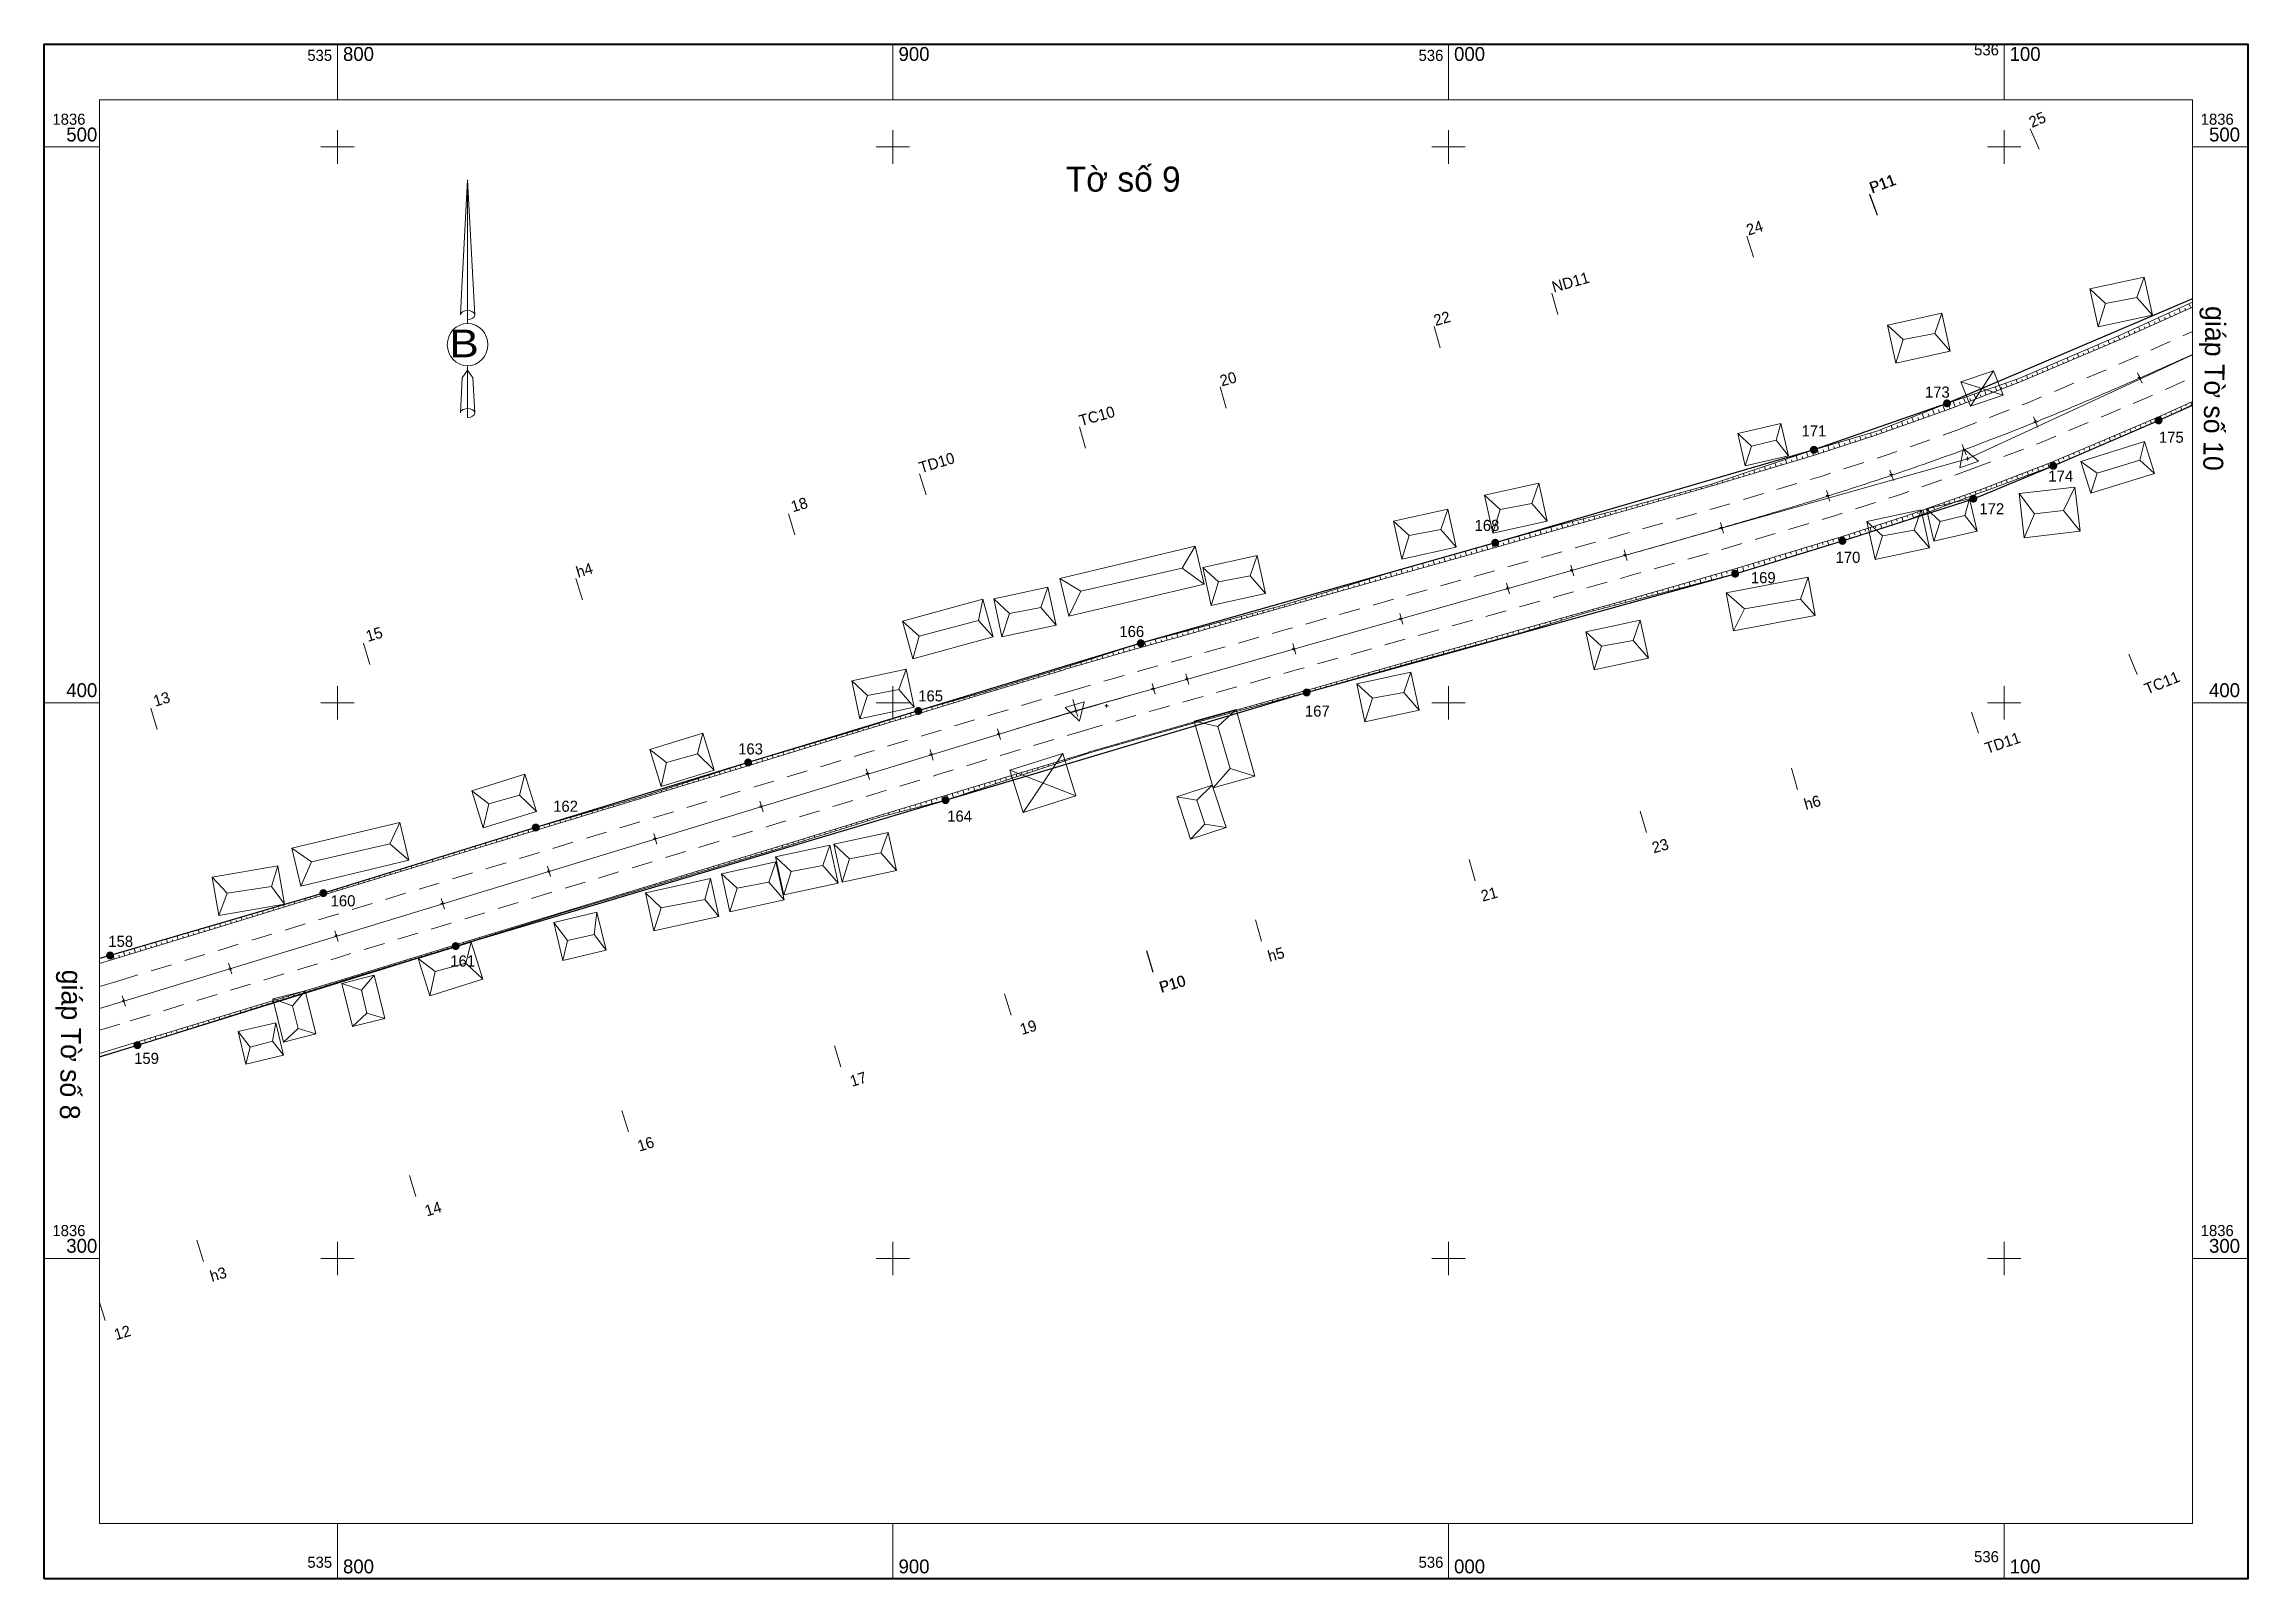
# Model space of a CAD drawing. Header units: metres. Extents: x 535747 to 536144, y 1836242 to 1836519.
import ezdxf
from ezdxf.enums import TextEntityAlignment as Align

# ---------------------------------------------------------------- set-up
doc = ezdxf.new("R2010")
doc.units = ezdxf.units.M
doc.header["$MEASUREMENT"] = 0
doc.linetypes.add('DGN Style 2', pattern=[6.2979, 3.77874, -2.51916])
doc.layers.get('0').update_dxf_attribs({"color": 1})
for name, color, linetype, lineweight in [('Level 2', 1, 'Continuous', 0), ('Level 3', 1, 'Continuous', 0), ('Level 4', 1, 'Continuous', 0), ('Level 44', 1, 'Continuous', 0), ('Level 5', 1, 'Continuous', 0), ('Level 51', 1, 'Continuous', 0), ('Level 62', 1, 'Continuous', 0), ('Level 63', 1, 'Continuous', 0), ('Level 8', 1, 'Continuous', 0), ('Level 9', 1, 'Continuous', 0)]:
    doc.layers.add(name, color=color, linetype=linetype, lineweight=lineweight)
doc.styles.add('Style-CHAR_FAST_FONT', font='CHAR_FAST_FONT.shx')
doc.styles.add('Style-STANDARD', font='STANDARD.shx')

msp = doc.modelspace()

# ---------------------------------------------------------------- texts
at = {"layer": 'Level 2', "color": 7, "linetype": 'Continuous', "lineweight": 0, "char_height": 1.99998, "attachment_point": 1, "line_spacing_factor": 0.828316, "style": 'Style-CHAR_FAST_FONT'}
for s, insert, rotation in [('25\\P', (536104.22492, 1836505.23895), 23.7456278), ('P11\\P', (536075.51354, 1836493.50535), 20.3132806), ('P11\\P', (536075.59295, 1836493.52478), 20.2282944), ('24\\P', (536053.37164, 1836485.95697), 17.413175), ('ND11\\P', (536018.40789, 1836475.70744), 15.78015), ('22\\P', (535997.11789, 1836469.69744), 15.78015), ('20\\P', (535958.62789, 1836458.81744), 15.78015), ('TC10\\P', (535933.27789, 1836451.65745), 15.78025), ('TD10\\P', (535904.45788, 1836443.19423), 16.9547417), ('18\\P', (535881.40927, 1836436.16526), 16.9547417), ('h4\\P', (535842.73788, 1836424.37423), 16.9547417), ('15\\P', (535804.88927, 1836412.83526), 16.9547417), ('TC11\\P', (536125.01421, 1836403.29622), 21.9236222), ('13\\P', (535766.62927, 1836401.17526), 16.9547417), ('TD11\\P', (536096.32113, 1836392.67438), 18.6163861), ('h6\\P', (536063.78101, 1836382.57949), 16.1412083), ('23\\P', (536036.39789, 1836374.79744), 15.78015), ('21\\P', (536005.60789, 1836366.09744), 15.78015), ('h5\\P', (535967.24789, 1836355.25744), 15.78015), ('P10\\P', (535947.70266, 1836349.6706), 16.3342778), ('P10\\P', (535947.76323, 1836349.69099), 16.4008139), ('19\\P', (535922.63927, 1836342.10526), 16.9547417), ('17\\P', (535892.02927, 1836332.76526), 16.9547417), ('16\\P', (535853.76927, 1836321.10526), 16.9547417), ('14\\P', (535815.49927, 1836309.43526), 16.9547417), ('h3\\P', (535776.82788, 1836297.65423), 16.9547417), ('12\\P', (535759.56927, 1836287.16526), 16.9547417)]:
    msp.add_mtext(s, dxfattribs=dict(at, insert=insert, rotation=rotation))
at = {"layer": 'Level 4', "color": 7, "linetype": 'Continuous', "lineweight": 0, "style": 'Style-CHAR_FAST_FONT'}
for s, p in [('173', (536087.99564, 1836455.88999)), ('171', (536065.77564, 1836448.90999)), ('175', (536130.11564, 1836447.76999)), ('174', (536110.20564, 1836440.76999)), ('172', (536097.79564, 1836434.88999)), ('168', (536006.91564, 1836431.89999)), ('170', (536071.90564, 1836426.15999)), ('169', (536056.65564, 1836422.49999)), ('166', (535942.98564, 1836412.80999)), ('165', (535906.77564, 1836401.21999)), ('167', (535976.38564, 1836398.47999)), ('163', (535874.35564, 1836391.67999)), ('162', (535841.05564, 1836381.35999)), ('164', (535911.98564, 1836379.57999)), ('160', (535801.00564, 1836364.33999)), ('158', (535760.98564, 1836357.04999)), ('161', (535822.54564, 1836353.50999)), ('159', (535765.63564, 1836335.98999))]:
    msp.add_text(s, height=1.99998, dxfattribs=at).set_placement(p, align=Align.MIDDLE_CENTER)
at = {"layer": 'Level 63', "color": 7, "linetype": 'Continuous', "lineweight": 0, "style": 'Style-CHAR_FAST_FONT'}
for s, p in [('535', (535799.04129, 1836515.49)), ('536', (535999.07129, 1836515.49)), ('536', (536099.07129, 1836516.49)), ('535', (535799.04129, 1836244.31)), ('536', (535999.07129, 1836244.31)), ('536', (536099.07129, 1836245.31))]:
    msp.add_text(s, height=1.99998, dxfattribs=at).set_placement(p, align=Align.RIGHT)
for s, height, p in [('800', 2.50002, (535801, 1836515.49)), ('900', 2.50002, (535901, 1836515.49)), ('000', 2.50002, (536001, 1836515.49)), ('100', 2.50002, (536101, 1836515.49)), ('1836', 1.99998, (535748.69, 1836504)), ('1836', 1.99998, (536135.4, 1836504)), ('500', 2.50002, (535751.19, 1836501)), ('500', 2.50002, (536136.9, 1836501)), ('400', 2.50002, (535751.19, 1836401)), ('400', 2.50002, (536136.9, 1836401)), ('1836', 1.99998, (535748.69, 1836304)), ('300', 2.50002, (535751.19, 1836301)), ('1836', 1.99998, (536135.4, 1836304)), ('300', 2.50002, (536136.9, 1836301)), ('800', 2.50002, (535801, 1836243.31)), ('900', 2.50002, (535901, 1836243.31)), ('000', 2.50002, (536001, 1836243.31)), ('100', 2.50002, (536101, 1836243.31))]:
    msp.add_text(s, height=height, dxfattribs=at).set_placement(p)
msp.add_text('T%%234 s%%232 9', height=4.5, dxfattribs=at).set_placement((535941.44276, 1836496.47), align=Align.TOP_CENTER)
for s, p in [('gi%%184p T%%234 s%%232 10', (536139.64871, 1836456.53002)), ('gi%%184p T%%234 s%%232 8', (535753.81397, 1836338.42566))]:
    msp.add_text(s, height=3.6, rotation=269.1896306, dxfattribs=at).set_placement(p, align=Align.TOP_CENTER)

# ---------------------------------------------------------------- blocks, each defined once
blk = doc.blocks.new('DDCT_1')
at = {"color": 0, "linetype": 'Continuous', "lineweight": 0}
for p, q in [((6.2, 0), (-6.2, 0)), ((0, -6.2), (0, 6.2))]:
    blk.add_line(p, q, dxfattribs=at)
blk = doc.blocks.new('BLOCK_')
at = {"color": 0, "linetype": 'ByBlock', "lineweight": 0}
blk.add_point((0, 0), dxfattribs=at)
blk = doc.blocks.new('KH_DIN')
at = {"color": 0, "linetype": 'Continuous', "lineweight": 0, "flags": 128}
blk.add_lwpolyline([(1.08, -1.83), (1.09, 1.71), (-1.99, -0.04)], close=True, dxfattribs=at)
blk.add_lwpolyline([(-0.05, 0, 1), (0.05, 0, 1)], format="xyb", close=True, dxfattribs=at)
at = {"color": 0, "linetype": 'Continuous', "lineweight": 0}
blk.add_blockref('BLOCK_', (0, 0), dxfattribs=at)
at = {"color": 0, "linetype": 'Continuous', "lineweight": 0, "style": 'Style-STANDARD', "flags": 1}
blk.add_attdef('xdata0', text='', height=1, rotation=253.5993, dxfattribs=at).set_placement((0, 0), align=Align.TOP_LEFT)
blk.add_attdef('xdata0', text='', height=1, rotation=253.5993, dxfattribs=at).set_placement((0, 0), align=Align.TOP_LEFT)
blk = doc.blocks.new('*U37')
at = {"layer": 'Level 51', "color": 7, "linetype": 'Continuous', "lineweight": 0}
for p, q in [((0.07, 50.71), (-2.51, 2.06)), ((0.07, 50.71), (3.13, -6.91)), ((0.07, 50.71), (3.13, -6.91)), ((0.07, 50.71), (3.13, -6.91)), ((0.07, -4.97), (0.07, 50.71)), ((-2.51, 2.06), (-3, -6.79)), ((0.07, -4.97), (0.07, -7.2)), ((0.07, -7.2), (0.07, -8.85)), ((0.07, -8.85), (0.07, -10.51)), ((0.07, -8.85), (0.07, -10.51)), ((0.07, -8.85), (0.07, -10.51)), ((3.13, -6.91), (3.13, -6.79)), ((-2.19, -33.65), (-2.51, -39.72)), ((0.07, -30.46), (-2.19, -33.65)), ((0.07, -30.46), (0.07, -28.57)), ((0.07, -30.46), (0.07, -28.57)), ((0.07, -30.46), (0.07, -28.57)), ((0.07, -30.46), (2.32, -33.65)), ((0.07, -30.46), (2.32, -33.65)), ((0.07, -30.46), (2.32, -33.65)), ((0.07, -46.79), (0.07, -30.46)), ((2.32, -33.65), (3.13, -48.72)), ((2.32, -33.65), (3.13, -48.72)), ((2.32, -33.65), (3.13, -48.72)), ((-2.51, -39.72), (-3, -48.53)), ((0.07, -46.79), (0.07, -48.98)), ((0.07, -48.98), (0.07, -50.66)), ((3.13, -48.72), (3.13, -48.53))]:
    blk.add_line(p, q, dxfattribs=at)
at = {"layer": 'Level 51', "color": 7, "linetype": 'Continuous', "lineweight": 0, "extrusion": (0, 0, -1)}
for centre, start_param, end_param in [((0.04, -6.91), 3.208733, 4.712389), ((0.04, -48.7), 3.792116, 4.712389), ((0.04, -48.7), 3.208907, 3.792116)]:
    blk.add_ellipse(centre, major_axis=(3.06, 0), ratio=0.632193, start_param=start_param, end_param=end_param, dxfattribs=at)
at = {"layer": 'Level 51', "color": 7, "linetype": 'Continuous', "lineweight": 0}
for centre, start_param, end_param in [((0.04, -6.91), 0.067141, 1.570796), ((0.04, -6.91), 4.712389, 6.283185), ((0.04, -48.7), 0.067141, 1.570796), ((0.04, -48.7), 4.712389, 6.283185)]:
    blk.add_ellipse(centre, major_axis=(3.06, 0), ratio=0.632193, start_param=start_param, end_param=end_param, dxfattribs=at)
blk.add_ellipse((0.05, -19.53), major_axis=(0, 9.03), ratio=0.956213, dxfattribs=at)
at = {"layer": 'Level 51', "color": 7, "linetype": 'Continuous', "lineweight": 0, "insert": (-1.42, -24.91), "char_height": 11.8046, "attachment_point": 8, "line_spacing_factor": 0.60241, "style": 'Style-CHAR_FAST_FONT'}
blk.add_mtext('\\H1.000000x;\\W1.194961;\\T1.000;B\\P', dxfattribs=at)
blk = doc.blocks.new('*U38')
at = {"layer": 'Level 44', "color": 7, "linetype": 'Continuous', "lineweight": 0}
blk.add_line((-2.8, -0.24), (2.86, 0.83), dxfattribs=at)
at = {"layer": 'Level 44', "color": 7, "linetype": 'Continuous', "lineweight": 0, "flags": 128}
blk.add_lwpolyline([(-4.14, -4.48), (5.63, -2.35), (4.14, 4.49), (-5.63, 2.36)], close=True, dxfattribs=at)
for points in [[(4.14, 4.49), (2.86, 0.83), (5.63, -2.35)], [(-5.63, 2.36), (-2.8, -0.24), (-4.14, -4.48)]]:
    blk.add_lwpolyline(points, dxfattribs=at)
blk = doc.blocks.new('*U39')
at = {"layer": 'Level 44', "color": 7, "linetype": 'Continuous', "lineweight": 0}
blk.add_line((-2.8, -0.24), (2.86, 0.82), dxfattribs=at)
at = {"layer": 'Level 44', "color": 7, "linetype": 'Continuous', "lineweight": 0, "flags": 128}
blk.add_lwpolyline([(-4.14, -4.48), (5.63, -2.35), (4.14, 4.49), (-5.63, 2.36)], close=True, dxfattribs=at)
for points in [[(4.14, 4.49), (2.86, 0.82), (5.63, -2.35)], [(-5.63, 2.36), (-2.8, -0.24), (-4.14, -4.48)]]:
    blk.add_lwpolyline(points, dxfattribs=at)
blk = doc.blocks.new('*U40')
at = {"layer": 'Level 44', "color": 7, "linetype": 'Continuous', "lineweight": 0}
blk.add_line((-2.8, -0.24), (2.86, 0.82), dxfattribs=at)
at = {"layer": 'Level 44', "color": 7, "linetype": 'Continuous', "lineweight": 0, "flags": 128}
blk.add_lwpolyline([(-4.15, -4.48), (5.63, -2.36), (4.13, 4.48), (-5.63, 2.36)], close=True, dxfattribs=at)
for points in [[(4.13, 4.48), (2.86, 0.82), (5.63, -2.36)], [(-5.63, 2.36), (-2.8, -0.24), (-4.15, -4.48)]]:
    blk.add_lwpolyline(points, dxfattribs=at)

# ---------------------------------------------------------------- hatches: boundary and pattern name
at = {"layer": 'Level 4', "linetype": 'Continuous', "lineweight": 0}
h = msp.add_hatch(color=7, dxfattribs=at)
edge = h.paths.add_edge_path()
edge.add_arc((536089.73, 1836453.86), 0.71868, 270, 630)
h = msp.add_hatch(color=7, dxfattribs=at)
edge = h.paths.add_edge_path()
edge.add_arc((536127.81, 1836450.79), 0.71868, 270, 630)
h = msp.add_hatch(color=7, dxfattribs=at)
edge = h.paths.add_edge_path()
edge.add_arc((536065.77, 1836445.51), 0.71868, 270, 630)
h = msp.add_hatch(color=7, dxfattribs=at)
edge = h.paths.add_edge_path()
edge.add_arc((536108.86, 1836442.62), 0.71868, 270, 630)
h = msp.add_hatch(color=7, dxfattribs=at)
edge = h.paths.add_edge_path()
edge.add_arc((536094.48, 1836436.71), 0.71868, 270, 630)
h = msp.add_hatch(color=7, dxfattribs=at)
edge = h.paths.add_edge_path()
edge.add_arc((536008.41, 1836428.78), 0.71868, 270, 630)
h = msp.add_hatch(color=7, dxfattribs=at)
edge = h.paths.add_edge_path()
edge.add_arc((536070.91, 1836429.11), 0.71868, 270, 630)
h = msp.add_hatch(color=7, dxfattribs=at)
edge = h.paths.add_edge_path()
edge.add_arc((536051.6, 1836423.21), 0.71868, 270, 630)
h = msp.add_hatch(color=7, dxfattribs=at)
edge = h.paths.add_edge_path()
edge.add_arc((535944.6, 1836410.7), 0.71868, 270, 630)
h = msp.add_hatch(color=7, dxfattribs=at)
edge = h.paths.add_edge_path()
edge.add_arc((535974.46, 1836401.83), 0.71868, 270, 630)
h = msp.add_hatch(color=7, dxfattribs=at)
edge = h.paths.add_edge_path()
edge.add_arc((535904.56, 1836398.51), 0.71868, 270, 630)
h = msp.add_hatch(color=7, dxfattribs=at)
edge = h.paths.add_edge_path()
edge.add_arc((535873.93, 1836389.24), 0.71868, 270, 630)
h = msp.add_hatch(color=7, dxfattribs=at)
edge = h.paths.add_edge_path()
edge.add_arc((535909.46, 1836382.45), 0.71868, 270, 630)
h = msp.add_hatch(color=7, dxfattribs=at)
edge = h.paths.add_edge_path()
edge.add_arc((535835.69, 1836377.53), 0.71868, 270, 630)
h = msp.add_hatch(color=7, dxfattribs=at)
edge = h.paths.add_edge_path()
edge.add_arc((535797.46, 1836365.73), 0.71868, 270, 630)
h = msp.add_hatch(color=7, dxfattribs=at)
edge = h.paths.add_edge_path()
edge.add_arc((535759.07, 1836354.51), 0.71868, 270, 630)
h = msp.add_hatch(color=7, dxfattribs=at)
edge = h.paths.add_edge_path()
edge.add_arc((535821.28, 1836356.19), 0.71868, 270, 630)
h = msp.add_hatch(color=7, dxfattribs=at)
edge = h.paths.add_edge_path()
edge.add_arc((535763.99, 1836338.36), 0.71868, 270, 630)

# ---------------------------------------------------------------- linework, layer by layer
at = {"layer": 'Level 2', "color": 7, "linetype": 'Continuous', "lineweight": 0}
for p, q in [((536106.33, 1836499.61), (536104.72, 1836503.28)), ((536077.19, 1836487.73), (536075.8, 1836491.48)), ((536077.25, 1836487.75), (536075.87, 1836491.5)), ((536054.9, 1836480.15), (536053.71, 1836483.97)), ((536019.67, 1836469.83), (536018.58, 1836473.68)), ((536129.96, 1836469.41), (536129.64, 1836470.11)), ((536130.87, 1836469.82), (536130.71, 1836470.17)), ((536131.78, 1836470.23), (536131.46, 1836470.94)), ((536132.69, 1836470.64), (536132.53, 1836471)), ((536133.6, 1836471.05), (536133.28, 1836471.77)), ((535998.5, 1836463.85), (535997.41, 1836467.7)), ((536120.84, 1836465.31), (536120.56, 1836465.96)), ((536121.75, 1836465.71), (536121.61, 1836466.03)), ((536122.66, 1836466.12), (536122.37, 1836466.78)), ((536123.58, 1836466.53), (536123.43, 1836466.86)), ((536124.49, 1836466.94), (536124.19, 1836467.61)), ((536125.4, 1836467.35), (536125.25, 1836467.69)), ((536126.31, 1836467.76), (536126.01, 1836468.44)), ((536127.22, 1836468.17), (536127.07, 1836468.52)), ((536128.13, 1836468.59), (536127.82, 1836469.27)), ((536129.05, 1836469), (536128.89, 1836469.34)), ((536111.63, 1836461.42), (536111.37, 1836462.02)), ((536112.55, 1836461.8), (536112.42, 1836462.11)), ((536113.47, 1836462.19), (536113.21, 1836462.81)), ((536114.39, 1836462.58), (536114.26, 1836462.89)), ((536115.31, 1836462.97), (536115.05, 1836463.6)), ((536116.23, 1836463.36), (536116.1, 1836463.68)), ((536117.15, 1836463.75), (536116.88, 1836464.39)), ((536118.07, 1836464.14), (536117.94, 1836464.46)), ((536118.99, 1836464.53), (536118.72, 1836465.17)), ((536119.92, 1836464.92), (536119.78, 1836465.24)), ((536102.41, 1836457.54), (536102.19, 1836458.11)), ((536103.33, 1836457.91), (536103.22, 1836458.19)), ((536104.26, 1836458.3), (536104.02, 1836458.87)), ((536105.18, 1836458.69), (536105.06, 1836458.98)), ((536106.1, 1836459.08), (536105.86, 1836459.65)), ((536107.02, 1836459.47), (536106.9, 1836459.76)), ((536107.94, 1836459.86), (536107.69, 1836460.44)), ((536108.86, 1836460.25), (536108.74, 1836460.54)), ((536109.78, 1836460.64), (536109.53, 1836461.23)), ((536110.7, 1836461.03), (536110.58, 1836461.33)), ((536124.05, 1836459.34), (536124.86, 1836457.51)), ((535960, 1836452.97), (535958.91, 1836456.82)), ((536091.21, 1836453.21), (536090.82, 1836454.23)), ((536092.15, 1836453.58), (536091.96, 1836454.07)), ((536093.08, 1836453.94), (536092.71, 1836454.88)), ((536094.01, 1836454.3), (536093.84, 1836454.75)), ((536094.95, 1836454.66), (536094.61, 1836455.53)), ((536095.88, 1836455.02), (536095.72, 1836455.43)), ((536096.81, 1836455.38), (536096.5, 1836456.17)), ((536097.74, 1836455.74), (536097.6, 1836456.12)), ((536098.68, 1836456.1), (536098.4, 1836456.82)), ((536099.61, 1836456.46), (536099.48, 1836456.8)), ((536100.54, 1836456.82), (536100.29, 1836457.47)), ((536101.48, 1836457.18), (536101.36, 1836457.48)), ((536133.61, 1836454.05), (536133.83, 1836453.55)), ((536081.81, 1836449.86), (536081.54, 1836450.61)), ((536082.75, 1836450.19), (536082.61, 1836450.58)), ((536083.7, 1836450.52), (536083.4, 1836451.35)), ((536084.64, 1836450.86), (536084.49, 1836451.29)), ((536085.58, 1836451.19), (536085.27, 1836452.08)), ((536086.52, 1836451.52), (536086.36, 1836451.99)), ((536087.47, 1836451.85), (536087.13, 1836452.82)), ((536088.41, 1836452.19), (536088.23, 1836452.69)), ((536089.35, 1836452.52), (536088.99, 1836453.56)), ((536090.28, 1836452.85), (536090.08, 1836453.38)), ((536105.32, 1836451.42), (536106.07, 1836449.57)), ((536124.46, 1836450.01), (536124.7, 1836449.45)), ((536125.38, 1836450.4), (536125.5, 1836450.12)), ((536126.3, 1836450.79), (536126.53, 1836450.24)), ((536127.22, 1836451.18), (536127.34, 1836450.91)), ((536128.14, 1836451.58), (536128.38, 1836451.05)), ((536129.05, 1836451.99), (536129.17, 1836451.73)), ((536129.96, 1836452.41), (536130.2, 1836451.89)), ((536130.87, 1836452.82), (536130.99, 1836452.56)), ((536131.78, 1836453.23), (536132.01, 1836452.72)), ((536132.7, 1836453.64), (536132.81, 1836453.39)), ((535934.67, 1836445.81), (535933.59, 1836449.66)), ((536068.53, 1836445.42), (536068.27, 1836446.24)), ((536069.48, 1836445.72), (536069.35, 1836446.12)), ((536070.44, 1836446.03), (536070.18, 1836446.81)), ((536071.39, 1836446.34), (536071.27, 1836446.72)), ((536072.34, 1836446.65), (536072.1, 1836447.37)), ((536073.29, 1836446.96), (536073.18, 1836447.31)), ((536074.24, 1836447.27), (536074.02, 1836447.94)), ((536075.19, 1836447.58), (536075.09, 1836447.9)), ((536076.14, 1836447.89), (536075.94, 1836448.5)), ((536077.09, 1836448.2), (536077, 1836448.49)), ((536078.04, 1836448.53), (536077.82, 1836449.13)), ((536078.98, 1836448.86), (536078.87, 1836449.18)), ((536079.92, 1836449.19), (536079.68, 1836449.87)), ((536080.87, 1836449.52), (536080.74, 1836449.88)), ((536092.46, 1836446.46), (536093.16, 1836444.59)), ((536092.47, 1836446.46), (536093.16, 1836444.58)), ((536115.25, 1836446.12), (536115.51, 1836445.49)), ((536116.17, 1836446.51), (536116.3, 1836446.2)), ((536117.09, 1836446.9), (536117.35, 1836446.28)), ((536118.01, 1836447.29), (536118.14, 1836446.98)), ((536118.93, 1836447.68), (536119.19, 1836447.08)), ((536119.85, 1836448.07), (536119.98, 1836447.77)), ((536120.77, 1836448.46), (536121.02, 1836447.87)), ((536121.7, 1836448.85), (536121.82, 1836448.55)), ((536122.62, 1836449.24), (536122.86, 1836448.66)), ((536123.54, 1836449.62), (536123.66, 1836449.34)), ((536057.06, 1836441.91), (536056.88, 1836442.52)), ((536058.02, 1836442.2), (536057.92, 1836442.51)), ((536058.97, 1836442.48), (536058.77, 1836443.15)), ((536059.93, 1836442.77), (536059.83, 1836443.12)), ((536060.89, 1836443.06), (536060.67, 1836443.79)), ((536061.85, 1836443.35), (536061.73, 1836443.73)), ((536062.81, 1836443.63), (536062.57, 1836444.43)), ((536063.76, 1836443.92), (536063.64, 1836444.33)), ((536064.72, 1836444.21), (536064.46, 1836445.07)), ((536065.68, 1836444.5), (536065.54, 1836444.94)), ((536066.63, 1836444.8), (536066.35, 1836445.68)), ((536067.58, 1836445.11), (536067.44, 1836445.53)), ((536106, 1836442.31), (536106.26, 1836441.66)), ((536106.94, 1836442.67), (536107.06, 1836442.34)), ((536107.87, 1836443.03), (536108.13, 1836442.35)), ((536108.8, 1836443.4), (536108.94, 1836443.06)), ((536109.72, 1836443.79), (536110, 1836443.12)), ((536110.64, 1836444.18), (536110.78, 1836443.84)), ((536111.56, 1836444.56), (536111.84, 1836443.91)), ((536112.48, 1836444.95), (536112.62, 1836444.63)), ((536113.41, 1836445.34), (536113.68, 1836444.7)), ((536114.33, 1836445.73), (536114.46, 1836445.41)), ((535905.97, 1836437.38), (535904.8, 1836441.21)), ((536043.64, 1836437.93), (536043.54, 1836438.26)), ((536044.6, 1836438.2), (536044.55, 1836438.36)), ((536045.56, 1836438.48), (536045.47, 1836438.78)), ((536046.52, 1836438.75), (536046.48, 1836438.9)), ((536047.48, 1836439.03), (536047.39, 1836439.33)), ((536048.44, 1836439.32), (536048.39, 1836439.48)), ((536049.4, 1836439.61), (536049.29, 1836439.96)), ((536050.35, 1836439.89), (536050.3, 1836440.09)), ((536051.31, 1836440.18), (536051.19, 1836440.6)), ((536052.27, 1836440.47), (536052.2, 1836440.7)), ((536053.23, 1836440.76), (536053.08, 1836441.24)), ((536054.19, 1836441.04), (536054.11, 1836441.3)), ((536055.14, 1836441.33), (536054.98, 1836441.88)), ((536056.1, 1836441.62), (536056.01, 1836441.91)), ((536068.07, 1836438.17), (536068.67, 1836436.26)), ((536079.46, 1836441.87), (536080.1, 1836439.98)), ((536095.74, 1836438.35), (536095.84, 1836438.09)), ((536096.67, 1836438.71), (536096.88, 1836438.19)), ((536097.61, 1836439.07), (536097.71, 1836438.8)), ((536098.54, 1836439.43), (536098.75, 1836438.88)), ((536099.47, 1836439.79), (536099.58, 1836439.51)), ((536100.41, 1836440.15), (536100.63, 1836439.58)), ((536101.34, 1836440.51), (536101.45, 1836440.22)), ((536102.27, 1836440.87), (536102.5, 1836440.27)), ((536103.2, 1836441.23), (536103.32, 1836440.92)), ((536104.14, 1836441.59), (536104.38, 1836440.96)), ((536105.07, 1836441.95), (536105.19, 1836441.63)), ((536028.25, 1836433.55), (536028.09, 1836434.09)), ((536029.21, 1836433.82), (536029.14, 1836434.08)), ((536030.17, 1836434.09), (536030.03, 1836434.59)), ((536031.13, 1836434.37), (536031.06, 1836434.61)), ((536032.1, 1836434.64), (536031.96, 1836435.12)), ((536033.06, 1836434.91), (536032.99, 1836435.15)), ((536034.02, 1836435.19), (536033.89, 1836435.64)), ((536034.98, 1836435.46), (536034.92, 1836435.68)), ((536035.94, 1836435.74), (536035.82, 1836436.16)), ((536036.9, 1836436.01), (536036.85, 1836436.22)), ((536037.87, 1836436.29), (536037.75, 1836436.69)), ((536038.83, 1836436.56), (536038.77, 1836436.75)), ((536039.79, 1836436.83), (536039.68, 1836437.21)), ((536040.75, 1836437.11), (536040.7, 1836437.29)), ((536041.71, 1836437.38), (536041.61, 1836437.73)), ((536042.67, 1836437.66), (536042.63, 1836437.82)), ((536084.42, 1836434.34), (536084.54, 1836434)), ((536085.36, 1836434.68), (536085.6, 1836434)), ((536086.31, 1836435.01), (536086.42, 1836434.68)), ((536087.25, 1836435.34), (536087.48, 1836434.7)), ((536088.19, 1836435.67), (536088.3, 1836435.36)), ((536089.14, 1836436.01), (536089.35, 1836435.39)), ((536090.08, 1836436.34), (536090.18, 1836436.04)), ((536091.02, 1836436.67), (536091.23, 1836436.09)), ((536091.96, 1836437.01), (536092.06, 1836436.72)), ((536092.91, 1836437.34), (536093.1, 1836436.78)), ((536093.85, 1836437.67), (536093.95, 1836437.4)), ((536094.79, 1836438), (536094.98, 1836437.48)), ((535882.36, 1836430.18), (535881.19, 1836434.01)), ((536014.78, 1836429.74), (536014.56, 1836430.51)), ((536015.74, 1836430.01), (536015.63, 1836430.4)), ((536016.7, 1836430.28), (536016.48, 1836431.05)), ((536017.66, 1836430.56), (536017.55, 1836430.94)), ((536018.62, 1836430.83), (536018.41, 1836431.59)), ((536019.59, 1836431.1), (536019.48, 1836431.48)), ((536020.55, 1836431.37), (536020.34, 1836432.12)), ((536021.51, 1836431.64), (536021.41, 1836432.01)), ((536022.47, 1836431.92), (536022.28, 1836432.62)), ((536023.44, 1836432.19), (536023.34, 1836432.53)), ((536024.4, 1836432.46), (536024.22, 1836433.11)), ((536025.36, 1836432.73), (536025.27, 1836433.04)), ((536026.32, 1836433), (536026.15, 1836433.6)), ((536027.29, 1836433.28), (536027.2, 1836433.56)), ((536048.94, 1836432.42), (536049.49, 1836430.5)), ((536072.08, 1836430.27), (536072.31, 1836429.56)), ((536073.03, 1836430.58), (536073.14, 1836430.22)), ((536073.98, 1836430.89), (536074.21, 1836430.17)), ((536074.93, 1836431.2), (536075.05, 1836430.84)), ((536075.88, 1836431.51), (536076.11, 1836430.79)), ((536076.83, 1836431.82), (536076.95, 1836431.45)), ((536077.78, 1836432.12), (536078.02, 1836431.4)), ((536078.73, 1836432.43), (536078.85, 1836432.07)), ((536079.68, 1836432.74), (536079.92, 1836432.01)), ((536080.63, 1836433.05), (536080.75, 1836432.69)), ((536081.59, 1836433.36), (536081.82, 1836432.63)), ((536082.53, 1836433.68), (536082.66, 1836433.32)), ((536083.48, 1836434.01), (536083.73, 1836433.3)), ((535999.38, 1836425.39), (535999.16, 1836426.14)), ((536001.3, 1836425.93), (536001.09, 1836426.69)), ((536002.27, 1836426.21), (536002.16, 1836426.59)), ((536003.23, 1836426.48), (536003.01, 1836427.24)), ((536004.19, 1836426.75), (536004.08, 1836427.13)), ((536005.15, 1836427.02), (536004.93, 1836427.79)), ((536006.11, 1836427.29), (536006.01, 1836427.68)), ((536007.08, 1836427.57), (536006.86, 1836428.34)), ((536008.04, 1836427.84), (536007.93, 1836428.23)), ((536009, 1836428.11), (536008.78, 1836428.89)), ((536009.96, 1836428.38), (536009.85, 1836428.77)), ((536010.93, 1836428.65), (536010.71, 1836429.43)), ((536011.89, 1836428.93), (536011.78, 1836429.31)), ((536012.85, 1836429.2), (536012.63, 1836429.97)), ((536013.81, 1836429.47), (536013.7, 1836429.85)), ((536031.63, 1836427.49), (536032.18, 1836425.57)), ((536058.68, 1836426.21), (536058.91, 1836425.44)), ((536059.64, 1836426.5), (536059.75, 1836426.11)), ((536060.59, 1836426.79), (536060.82, 1836426.02)), ((536061.55, 1836427.07), (536061.66, 1836426.7)), ((536062.51, 1836427.36), (536062.73, 1836426.61)), ((536063.47, 1836427.65), (536063.58, 1836427.28)), ((536064.42, 1836427.94), (536064.65, 1836427.19)), ((536065.38, 1836428.22), (536065.49, 1836427.86)), ((536066.34, 1836428.51), (536066.56, 1836427.78)), ((536067.3, 1836428.8), (536067.41, 1836428.44)), ((536068.25, 1836429.09), (536068.47, 1836428.36)), ((536069.21, 1836429.37), (536069.32, 1836429.02)), ((536070.17, 1836429.66), (536070.38, 1836428.95)), ((536071.12, 1836429.96), (536071.24, 1836429.61)), ((535844.1, 1836418.52), (535842.93, 1836422.35)), ((535985.91, 1836421.58), (535985.72, 1836422.24)), ((535986.87, 1836421.85), (535986.77, 1836422.19)), ((535987.83, 1836422.13), (535987.63, 1836422.83)), ((535988.79, 1836422.4), (535988.69, 1836422.76)), ((535989.75, 1836422.67), (535989.55, 1836423.4)), ((535990.72, 1836422.94), (535990.61, 1836423.31)), ((535991.68, 1836423.21), (535991.47, 1836423.95)), ((535992.64, 1836423.49), (535992.54, 1836423.86)), ((535993.6, 1836423.76), (535993.39, 1836424.5)), ((535994.57, 1836424.03), (535994.46, 1836424.4)), ((535995.53, 1836424.3), (535995.32, 1836425.05)), ((535996.49, 1836424.57), (535996.39, 1836424.95)), ((535997.45, 1836424.85), (535997.24, 1836425.6)), ((535998.42, 1836425.12), (535998.31, 1836425.49)), ((536000.34, 1836425.66), (536000.23, 1836426.04)), ((536022.01, 1836424.77), (536022.55, 1836422.85)), ((536045.24, 1836422.27), (536045.44, 1836421.58)), ((536046.21, 1836422.54), (536046.31, 1836422.19)), ((536047.17, 1836422.82), (536047.37, 1836422.09)), ((536048.13, 1836423.09), (536048.24, 1836422.72)), ((536049.09, 1836423.37), (536049.31, 1836422.6)), ((536050.05, 1836423.64), (536050.16, 1836423.25)), ((536051.01, 1836423.91), (536051.24, 1836423.11)), ((536051.97, 1836424.2), (536052.09, 1836423.79)), ((536052.93, 1836424.48), (536053.17, 1836423.68)), ((536053.89, 1836424.77), (536054.01, 1836424.37)), ((536054.85, 1836425.06), (536055.08, 1836424.27)), ((536055.8, 1836425.35), (536055.92, 1836424.95)), ((536056.76, 1836425.64), (536057, 1836424.85)), ((536057.72, 1836425.92), (536057.84, 1836425.53)), ((535973.4, 1836418.05), (535973.34, 1836418.25)), ((535974.36, 1836418.32), (535974.24, 1836418.75)), ((535975.32, 1836418.59), (535975.26, 1836418.82)), ((535976.28, 1836418.86), (535976.15, 1836419.33)), ((535977.24, 1836419.13), (535977.18, 1836419.38)), ((535978.21, 1836419.41), (535978.06, 1836419.91)), ((535979.17, 1836419.68), (535979.1, 1836419.94)), ((535980.13, 1836419.95), (535979.98, 1836420.5)), ((535981.09, 1836420.22), (535981.01, 1836420.51)), ((535982.06, 1836420.49), (535981.89, 1836421.08)), ((535983.02, 1836420.77), (535982.93, 1836421.07)), ((535983.98, 1836421.04), (535983.81, 1836421.66)), ((535984.94, 1836421.31), (535984.85, 1836421.63)), ((536010.46, 1836421.51), (536011, 1836419.58)), ((536031.78, 1836418.44), (536031.9, 1836418.02)), ((536032.74, 1836418.71), (536032.8, 1836418.49)), ((536033.7, 1836418.98), (536033.83, 1836418.52)), ((536034.66, 1836419.26), (536034.73, 1836419.02)), ((536035.63, 1836419.53), (536035.77, 1836419.03)), ((536036.59, 1836419.8), (536036.66, 1836419.54)), ((536037.55, 1836420.08), (536037.7, 1836419.54)), ((536038.51, 1836420.35), (536038.59, 1836420.07)), ((536039.47, 1836420.63), (536039.64, 1836420.05)), ((536040.44, 1836420.9), (536040.52, 1836420.6)), ((536041.4, 1836421.17), (536041.57, 1836420.56)), ((536042.36, 1836421.45), (536042.45, 1836421.13)), ((536043.32, 1836421.72), (536043.51, 1836421.07)), ((536044.28, 1836422), (536044.38, 1836421.66)), ((535958.96, 1836413.97), (535958.82, 1836414.47)), ((535959.92, 1836414.24), (535959.85, 1836414.49)), ((535960.89, 1836414.51), (535960.75, 1836414.99)), ((535961.85, 1836414.78), (535961.78, 1836415.02)), ((535962.81, 1836415.06), (535962.68, 1836415.51)), ((535963.77, 1836415.33), (535963.71, 1836415.55)), ((535964.73, 1836415.6), (535964.62, 1836416.02)), ((535965.7, 1836415.87), (535965.64, 1836416.08)), ((535966.66, 1836416.14), (535966.55, 1836416.54)), ((535967.62, 1836416.42), (535967.57, 1836416.61)), ((535968.58, 1836416.69), (535968.48, 1836417.06)), ((535969.55, 1836416.96), (535969.5, 1836417.14)), ((535970.51, 1836417.23), (535970.41, 1836417.58)), ((535971.47, 1836417.5), (535971.42, 1836417.69)), ((535972.43, 1836417.78), (535972.32, 1836418.17)), ((535991.21, 1836416.07), (535991.76, 1836414.14)), ((536017.34, 1836414.36), (536017.4, 1836414.16)), ((536018.31, 1836414.63), (536018.41, 1836414.25)), ((536019.27, 1836414.9), (536019.32, 1836414.72)), ((536020.23, 1836415.18), (536020.33, 1836414.84)), ((536021.19, 1836415.45), (536021.24, 1836415.29)), ((536022.16, 1836415.72), (536022.24, 1836415.43)), ((536023.12, 1836415.99), (536023.16, 1836415.86)), ((536024.08, 1836416.26), (536024.15, 1836416.02)), ((536025.04, 1836416.54), (536025.08, 1836416.41)), ((536026, 1836416.81), (536026.08, 1836416.53)), ((536026.97, 1836417.08), (536027.01, 1836416.93)), ((536027.93, 1836417.35), (536028.02, 1836417.03)), ((536028.89, 1836417.62), (536028.94, 1836417.45)), ((536029.85, 1836417.89), (536029.96, 1836417.53)), ((536030.82, 1836418.17), (536030.87, 1836417.97)), ((535805.84, 1836406.85), (535804.67, 1836410.68)), ((535943.57, 1836409.61), (535943.37, 1836410.3)), ((535945.49, 1836410.16), (535945.29, 1836410.88)), ((535946.45, 1836410.43), (535946.35, 1836410.78)), ((535947.41, 1836410.7), (535947.22, 1836411.39)), ((535948.38, 1836410.98), (535948.28, 1836411.31)), ((535949.34, 1836411.25), (535949.15, 1836411.9)), ((535950.3, 1836411.52), (535950.21, 1836411.84)), ((535951.26, 1836411.79), (535951.09, 1836412.41)), ((535952.22, 1836412.06), (535952.14, 1836412.37)), ((535953.19, 1836412.34), (535953.02, 1836412.92)), ((535954.15, 1836412.61), (535954.07, 1836412.9)), ((535955.11, 1836412.88), (535954.95, 1836413.44)), ((535956.07, 1836413.15), (535956, 1836413.43)), ((535957.04, 1836413.42), (535956.89, 1836413.96)), ((535958, 1836413.7), (535957.93, 1836413.96)), ((535971.97, 1836410.63), (535972.51, 1836408.7)), ((536002.91, 1836410.28), (536003.03, 1836409.84)), ((536003.87, 1836410.55), (536003.93, 1836410.33)), ((536004.83, 1836410.82), (536004.96, 1836410.37)), ((536005.8, 1836411.1), (536005.86, 1836410.87)), ((536006.76, 1836411.37), (536006.89, 1836410.9)), ((536007.72, 1836411.64), (536007.79, 1836411.4)), ((536008.68, 1836411.91), (536008.82, 1836411.43)), ((536009.64, 1836412.18), (536009.71, 1836411.94)), ((536010.61, 1836412.46), (536010.75, 1836411.96)), ((536011.57, 1836412.73), (536011.64, 1836412.47)), ((536012.53, 1836413), (536012.68, 1836412.49)), ((536013.49, 1836413.27), (536013.56, 1836413.02)), ((536014.46, 1836413.54), (536014.59, 1836413.07)), ((536015.42, 1836413.82), (536015.48, 1836413.59)), ((536016.38, 1836414.09), (536016.5, 1836413.66)), ((535932.03, 1836406.29), (535931.93, 1836406.64)), ((535932.99, 1836406.57), (535932.94, 1836406.76)), ((535933.96, 1836406.84), (535933.84, 1836407.25)), ((535934.92, 1836407.12), (535934.85, 1836407.34)), ((535935.88, 1836407.4), (535935.74, 1836407.86)), ((535936.84, 1836407.67), (535936.77, 1836407.92)), ((535937.8, 1836407.95), (535937.65, 1836408.47)), ((535938.76, 1836408.23), (535938.68, 1836408.5)), ((535939.72, 1836408.5), (535939.56, 1836409.08)), ((535940.68, 1836408.78), (535940.6, 1836409.08)), ((535941.64, 1836409.06), (535941.46, 1836409.69)), ((535942.6, 1836409.33), (535942.51, 1836409.67)), ((535944.53, 1836409.89), (535944.42, 1836410.25)), ((535989.44, 1836406.47), (535989.54, 1836406.1)), ((535990.4, 1836406.75), (535990.45, 1836406.56)), ((535991.36, 1836407.02), (535991.47, 1836406.65)), ((535992.32, 1836407.29), (535992.38, 1836407.11)), ((535993.29, 1836407.56), (535993.39, 1836407.19)), ((535994.25, 1836407.83), (535994.3, 1836407.65)), ((535995.21, 1836408.1), (535995.32, 1836407.73)), ((535996.17, 1836408.38), (535996.23, 1836408.18)), ((535997.13, 1836408.65), (535997.25, 1836408.25)), ((535998.1, 1836408.92), (535998.15, 1836408.72)), ((535999.06, 1836409.19), (535999.18, 1836408.78)), ((536000.02, 1836409.46), (536000.08, 1836409.26)), ((536000.98, 1836409.74), (536001.1, 1836409.31)), ((536001.95, 1836410.01), (536002.01, 1836409.79)), ((536122.49, 1836408.75), (536123.99, 1836405.04)), ((535918.61, 1836402.28), (535918.54, 1836402.53)), ((535919.57, 1836402.57), (535919.53, 1836402.7)), ((535920.53, 1836402.86), (535920.45, 1836403.11)), ((535921.48, 1836403.15), (535921.45, 1836403.28)), ((535922.44, 1836403.43), (535922.36, 1836403.7)), ((535923.4, 1836403.72), (535923.36, 1836403.85)), ((535924.36, 1836404.01), (535924.28, 1836404.28)), ((535925.32, 1836404.29), (535925.27, 1836404.43)), ((535926.27, 1836404.58), (535926.19, 1836404.87)), ((535927.23, 1836404.87), (535927.19, 1836405.01)), ((535928.19, 1836405.15), (535928.1, 1836405.45)), ((535929.15, 1836405.44), (535929.1, 1836405.59)), ((535930.11, 1836405.73), (535930.01, 1836406.03)), ((535931.07, 1836406.02), (535931.03, 1836406.17)), ((535946.64, 1836403.47), (535947.18, 1836401.55)), ((535952.72, 1836405.19), (535953.27, 1836403.27)), ((535975, 1836402.39), (535975.06, 1836402.2)), ((535975.96, 1836402.67), (535976.07, 1836402.29)), ((535976.93, 1836402.94), (535976.98, 1836402.75)), ((535977.89, 1836403.21), (535978, 1836402.83)), ((535978.85, 1836403.48), (535978.9, 1836403.29)), ((535979.81, 1836403.75), (535979.92, 1836403.38)), ((535980.78, 1836404.03), (535980.83, 1836403.84)), ((535981.74, 1836404.3), (535981.84, 1836403.92)), ((535982.7, 1836404.57), (535982.75, 1836404.38)), ((535983.66, 1836404.84), (535983.77, 1836404.47)), ((535984.62, 1836405.11), (535984.68, 1836404.93)), ((535985.59, 1836405.39), (535985.69, 1836405.01)), ((535986.55, 1836405.66), (535986.6, 1836405.47)), ((535987.51, 1836405.93), (535987.62, 1836405.56)), ((535988.47, 1836406.2), (535988.53, 1836406.02)), ((535767.57, 1836395.19), (535766.41, 1836399.02)), ((535905.22, 1836398.21), (535905.08, 1836398.66)), ((535906.17, 1836398.5), (535906.11, 1836398.72)), ((535907.13, 1836398.79), (535907, 1836399.21)), ((535908.09, 1836399.09), (535908.03, 1836399.28)), ((535909.04, 1836399.38), (535908.93, 1836399.76)), ((535910, 1836399.67), (535909.94, 1836399.85)), ((535910.96, 1836399.96), (535910.85, 1836400.3)), ((535911.91, 1836400.25), (535911.86, 1836400.41)), ((535912.87, 1836400.54), (535912.77, 1836400.85)), ((535913.83, 1836400.83), (535913.78, 1836400.98)), ((535914.78, 1836401.13), (535914.7, 1836401.4)), ((535915.74, 1836401.42), (535915.7, 1836401.55)), ((535916.69, 1836401.71), (535916.62, 1836401.95)), ((535917.65, 1836402), (535917.62, 1836402.12)), ((535932.36, 1836400.58), (535932.98, 1836398.55)), ((535932.36, 1836400.58), (535932.98, 1836398.55)), ((535932.36, 1836400.58), (535932.98, 1836398.55)), ((535932.36, 1836400.58), (535932.98, 1836398.55)), ((535932.7, 1836399.46), (535933.26, 1836397.54)), ((535932.7, 1836399.46), (535933.26, 1836397.54)), ((535961.53, 1836398.59), (535961.56, 1836398.47)), ((535962.49, 1836398.86), (535962.56, 1836398.61)), ((535963.45, 1836399.13), (535963.49, 1836399)), ((535964.42, 1836399.4), (535964.49, 1836399.14)), ((535965.38, 1836399.67), (535965.42, 1836399.54)), ((535966.34, 1836399.95), (535966.42, 1836399.66)), ((535967.3, 1836400.22), (535967.35, 1836400.07)), ((535968.27, 1836400.49), (535968.35, 1836400.18)), ((535969.23, 1836400.76), (535969.27, 1836400.6)), ((535970.19, 1836401.03), (535970.28, 1836400.7)), ((535971.15, 1836401.31), (535971.2, 1836401.13)), ((535972.11, 1836401.58), (535972.22, 1836401.22)), ((535973.08, 1836401.85), (535973.13, 1836401.67)), ((535974.04, 1836402.12), (535974.15, 1836401.75)), ((535891.82, 1836394.13), (535891.7, 1836394.54)), ((535892.78, 1836394.42), (535892.72, 1836394.62)), ((535893.74, 1836394.71), (535893.62, 1836395.11)), ((535894.69, 1836395), (535894.63, 1836395.21)), ((535895.65, 1836395.29), (535895.53, 1836395.71)), ((535896.61, 1836395.59), (535896.54, 1836395.79)), ((535897.56, 1836395.88), (535897.44, 1836396.3)), ((535898.52, 1836396.17), (535898.46, 1836396.38)), ((535899.48, 1836396.46), (535899.35, 1836396.89)), ((535900.43, 1836396.75), (535900.37, 1836396.97)), ((535901.39, 1836397.04), (535901.26, 1836397.49)), ((535902.35, 1836397.34), (535902.28, 1836397.56)), ((535903.3, 1836397.63), (535903.17, 1836398.08)), ((535904.26, 1836397.92), (535904.19, 1836398.15)), ((535918.8, 1836395.29), (535919.38, 1836393.38)), ((535947.1, 1836394.5), (535947.14, 1836394.34)), ((535948.06, 1836394.77), (535948.08, 1836394.7)), ((535949.02, 1836395.05), (535949.06, 1836394.9)), ((535949.98, 1836395.32), (535950, 1836395.25)), ((535950.94, 1836395.6), (535950.99, 1836395.44)), ((535951.91, 1836395.87), (535951.93, 1836395.79)), ((535952.87, 1836396.14), (535952.91, 1836395.98)), ((535953.83, 1836396.41), (535953.85, 1836396.33)), ((535954.79, 1836396.68), (535954.84, 1836396.52)), ((535955.76, 1836396.96), (535955.78, 1836396.87)), ((535956.72, 1836397.23), (535956.77, 1836397.05)), ((535957.68, 1836397.5), (535957.71, 1836397.4)), ((535958.64, 1836397.77), (535958.7, 1836397.57)), ((535959.6, 1836398.04), (535959.63, 1836397.94)), ((535960.57, 1836398.31), (535960.63, 1836398.09)), ((536094.15, 1836398.28), (536095.42, 1836394.49)), ((535878.43, 1836390.04), (535878.28, 1836390.54)), ((535879.39, 1836390.34), (535879.32, 1836390.58)), ((535880.35, 1836390.63), (535880.2, 1836391.11)), ((535881.3, 1836390.92), (535881.23, 1836391.16)), ((535882.26, 1836391.21), (535882.12, 1836391.68)), ((535883.22, 1836391.5), (535883.15, 1836391.73)), ((535884.17, 1836391.79), (535884.03, 1836392.25)), ((535885.13, 1836392.09), (535885.06, 1836392.31)), ((535886.09, 1836392.38), (535885.95, 1836392.82)), ((535887.04, 1836392.67), (535886.98, 1836392.89)), ((535888, 1836392.96), (535887.87, 1836393.39)), ((535888.96, 1836393.25), (535888.89, 1836393.47)), ((535889.91, 1836393.54), (535889.78, 1836393.97)), ((535890.87, 1836393.84), (535890.81, 1836394.04)), ((535906.67, 1836391.6), (535907.25, 1836389.68)), ((535933.66, 1836390.61), (535933.72, 1836390.41)), ((535934.62, 1836390.9), (535934.64, 1836390.81)), ((535935.57, 1836391.18), (535935.61, 1836391.01)), ((535936.53, 1836391.46), (535936.55, 1836391.37)), ((535937.49, 1836391.73), (535937.53, 1836391.57)), ((535938.45, 1836392.01), (535938.47, 1836391.93)), ((535939.41, 1836392.29), (535939.46, 1836392.12)), ((535940.37, 1836392.56), (535940.39, 1836392.48)), ((535941.33, 1836392.84), (535941.38, 1836392.68)), ((535942.29, 1836393.12), (535942.32, 1836393.04)), ((535943.25, 1836393.39), (535943.3, 1836393.23)), ((535944.21, 1836393.67), (535944.24, 1836393.59)), ((535945.18, 1836393.95), (535945.22, 1836393.79)), ((535946.14, 1836394.22), (535946.16, 1836394.14)), ((535866.96, 1836386.55), (535866.83, 1836386.95)), ((535867.91, 1836386.84), (535867.85, 1836387.05)), ((535868.87, 1836387.13), (535868.74, 1836387.56)), ((535869.82, 1836387.42), (535869.76, 1836387.65)), ((535870.78, 1836387.71), (535870.64, 1836388.18)), ((535871.74, 1836388), (535871.66, 1836388.25)), ((535872.69, 1836388.3), (535872.54, 1836388.79)), ((535873.65, 1836388.59), (535873.57, 1836388.84)), ((535874.61, 1836388.88), (535874.45, 1836389.4)), ((535875.56, 1836389.17), (535875.49, 1836389.43)), ((535876.52, 1836389.46), (535876.37, 1836389.97)), ((535877.48, 1836389.75), (535877.4, 1836390)), ((535895.19, 1836388.1), (535895.77, 1836386.18)), ((535920.25, 1836386.59), (535920.42, 1836386.04)), ((535921.2, 1836386.88), (535921.29, 1836386.61)), ((535922.16, 1836387.17), (535922.31, 1836386.66)), ((535923.12, 1836387.45), (535923.19, 1836387.21)), ((535924.08, 1836387.74), (535924.21, 1836387.28)), ((535925.04, 1836388.03), (535925.1, 1836387.81)), ((535925.99, 1836388.32), (535926.12, 1836387.91)), ((535926.95, 1836388.6), (535927.01, 1836388.41)), ((535927.91, 1836388.89), (535928.02, 1836388.53)), ((535928.87, 1836389.18), (535928.92, 1836389.01)), ((535929.83, 1836389.46), (535929.92, 1836389.16)), ((535930.78, 1836389.75), (535930.83, 1836389.61)), ((535931.74, 1836390.04), (535931.82, 1836389.78)), ((535932.7, 1836390.32), (535932.73, 1836390.21)), ((536061.72, 1836388.23), (536062.84, 1836384.39)), ((535853.56, 1836382.46), (535853.5, 1836382.69)), ((535854.52, 1836382.75), (535854.49, 1836382.86)), ((535855.48, 1836383.05), (535855.41, 1836383.26)), ((535856.43, 1836383.34), (535856.4, 1836383.45)), ((535857.39, 1836383.63), (535857.31, 1836383.87)), ((535858.35, 1836383.92), (535858.31, 1836384.05)), ((535859.3, 1836384.21), (535859.22, 1836384.49)), ((535860.26, 1836384.5), (535860.21, 1836384.65)), ((535861.22, 1836384.8), (535861.12, 1836385.1)), ((535862.17, 1836385.09), (535862.12, 1836385.25)), ((535863.13, 1836385.38), (535863.03, 1836385.72)), ((535864.09, 1836385.67), (535864.03, 1836385.85)), ((535865.04, 1836385.96), (535864.93, 1836386.33)), ((535866, 1836386.25), (535865.94, 1836386.45)), ((535906.86, 1836382.51), (535907.06, 1836381.83)), ((535907.81, 1836382.8), (535907.92, 1836382.44)), ((535908.77, 1836383.09), (535909, 1836382.33)), ((535909.73, 1836383.38), (535909.84, 1836383)), ((535910.68, 1836383.67), (535910.91, 1836382.92)), ((535911.64, 1836383.96), (535911.75, 1836383.6)), ((535912.6, 1836384.26), (535912.81, 1836383.55)), ((535913.55, 1836384.55), (535913.66, 1836384.2)), ((535914.51, 1836384.84), (535914.71, 1836384.17)), ((535915.47, 1836385.13), (535915.56, 1836384.8)), ((535916.42, 1836385.42), (535916.61, 1836384.79)), ((535917.38, 1836385.71), (535917.47, 1836385.41)), ((535918.33, 1836386.01), (535918.51, 1836385.41)), ((535919.29, 1836386.3), (535919.38, 1836386.01)), ((535840.17, 1836378.38), (535840.05, 1836378.79)), ((535841.13, 1836378.67), (535841.07, 1836378.87)), ((535842.09, 1836378.96), (535841.97, 1836379.35)), ((535843.04, 1836379.26), (535842.99, 1836379.44)), ((535844, 1836379.55), (535843.89, 1836379.9)), ((535844.95, 1836379.84), (535844.9, 1836380.01)), ((535845.91, 1836380.13), (535845.81, 1836380.46)), ((535846.87, 1836380.42), (535846.82, 1836380.58)), ((535847.82, 1836380.71), (535847.73, 1836381.02)), ((535848.78, 1836381), (535848.74, 1836381.15)), ((535849.74, 1836381.3), (535849.65, 1836381.57)), ((535850.69, 1836381.59), (535850.65, 1836381.72)), ((535851.65, 1836381.88), (535851.57, 1836382.13)), ((535852.61, 1836382.17), (535852.57, 1836382.29)), ((535876.06, 1836382.26), (535876.64, 1836380.35)), ((535894.42, 1836378.71), (535894.46, 1836378.57)), ((535895.38, 1836379.01), (535895.46, 1836378.73)), ((535896.33, 1836379.3), (535896.38, 1836379.16)), ((535897.29, 1836379.59), (535897.37, 1836379.33)), ((535898.25, 1836379.88), (535898.29, 1836379.74)), ((535899.2, 1836380.17), (535899.3, 1836379.85)), ((535900.16, 1836380.46), (535900.22, 1836380.28)), ((535901.12, 1836380.76), (535901.24, 1836380.35)), ((535902.07, 1836381.05), (535902.14, 1836380.82)), ((535903.03, 1836381.34), (535903.18, 1836380.84)), ((535903.99, 1836381.63), (535904.07, 1836381.36)), ((535904.94, 1836381.92), (535905.12, 1836381.34)), ((535905.9, 1836382.21), (535906, 1836381.9)), ((536034.52, 1836380.5), (536035.61, 1836376.66)), ((535826.78, 1836374.3), (535826.65, 1836374.71)), ((535827.74, 1836374.59), (535827.67, 1836374.8)), ((535828.69, 1836374.88), (535828.56, 1836375.31)), ((535829.65, 1836375.17), (535829.58, 1836375.39)), ((535830.61, 1836375.46), (535830.47, 1836375.9)), ((535831.56, 1836375.76), (535831.5, 1836375.98)), ((535832.52, 1836376.05), (535832.38, 1836376.5)), ((535833.48, 1836376.34), (535833.41, 1836376.57)), ((535834.43, 1836376.63), (535834.29, 1836377.09)), ((535835.39, 1836376.92), (535835.32, 1836377.16)), ((535836.35, 1836377.21), (535836.2, 1836377.68)), ((535837.3, 1836377.51), (535837.23, 1836377.73)), ((535838.26, 1836377.8), (535838.13, 1836378.23)), ((535839.22, 1836378.09), (535839.15, 1836378.3)), ((535856.93, 1836376.43), (535857.51, 1836374.52)), ((535881.03, 1836374.63), (535881.09, 1836374.44)), ((535881.99, 1836374.92), (535882.1, 1836374.55)), ((535882.94, 1836375.22), (535883, 1836375.03)), ((535883.9, 1836375.51), (535884.01, 1836375.15)), ((535884.86, 1836375.8), (535884.91, 1836375.62)), ((535885.81, 1836376.09), (535885.92, 1836375.75)), ((535886.77, 1836376.38), (535886.82, 1836376.21)), ((535887.73, 1836376.67), (535887.83, 1836376.35)), ((535888.68, 1836376.97), (535888.73, 1836376.8)), ((535889.64, 1836377.26), (535889.73, 1836376.94)), ((535890.6, 1836377.55), (535890.64, 1836377.39)), ((535891.55, 1836377.84), (535891.64, 1836377.54)), ((535892.51, 1836378.13), (535892.55, 1836377.98)), ((535893.46, 1836378.42), (535893.55, 1836378.14)), ((535814.35, 1836370.51), (535814.29, 1836370.68)), ((535815.3, 1836370.8), (535815.2, 1836371.15)), ((535816.26, 1836371.09), (535816.21, 1836371.26)), ((535817.22, 1836371.38), (535817.11, 1836371.73)), ((535818.17, 1836371.67), (535818.12, 1836371.85)), ((535819.13, 1836371.96), (535819.02, 1836372.33)), ((535820.08, 1836372.26), (535820.03, 1836372.44)), ((535821.04, 1836372.55), (535820.93, 1836372.93)), ((535822, 1836372.84), (535821.94, 1836373.03)), ((535822.95, 1836373.13), (535822.84, 1836373.52)), ((535823.91, 1836373.42), (535823.85, 1836373.62)), ((535824.87, 1836373.71), (535824.75, 1836374.12)), ((535825.82, 1836374.01), (535825.76, 1836374.21)), ((535837.8, 1836370.6), (535838.38, 1836368.69)), ((535868.59, 1836370.84), (535868.69, 1836370.54)), ((535869.55, 1836371.13), (535869.6, 1836370.98)), ((535870.51, 1836371.42), (535870.61, 1836371.1)), ((535871.46, 1836371.72), (535871.51, 1836371.55)), ((535872.42, 1836372.01), (535872.52, 1836371.67)), ((535873.38, 1836372.3), (535873.43, 1836372.13)), ((535874.33, 1836372.59), (535874.44, 1836372.24)), ((535875.29, 1836372.88), (535875.35, 1836372.7)), ((535876.25, 1836373.17), (535876.36, 1836372.8)), ((535877.2, 1836373.47), (535877.26, 1836373.28)), ((535878.16, 1836373.76), (535878.28, 1836373.37)), ((535879.12, 1836374.05), (535879.18, 1836373.85)), ((535880.07, 1836374.34), (535880.19, 1836373.96)), ((536003.72, 1836371.8), (536004.81, 1836367.95)), ((535801.91, 1836366.72), (535801.81, 1836367.05)), ((535802.87, 1836367.01), (535802.82, 1836367.18)), ((535803.82, 1836367.3), (535803.72, 1836367.64)), ((535804.78, 1836367.59), (535804.73, 1836367.76)), ((535805.74, 1836367.88), (535805.63, 1836368.22)), ((535806.69, 1836368.17), (535806.64, 1836368.34)), ((535807.65, 1836368.47), (535807.55, 1836368.81)), ((535808.61, 1836368.76), (535808.55, 1836368.93)), ((535809.56, 1836369.05), (535809.46, 1836369.39)), ((535810.52, 1836369.34), (535810.47, 1836369.51)), ((535811.48, 1836369.63), (535811.37, 1836369.98)), ((535812.43, 1836369.92), (535812.38, 1836370.1)), ((535813.39, 1836370.21), (535813.28, 1836370.56)), ((535855.2, 1836366.76), (535855.26, 1836366.56)), ((535856.16, 1836367.05), (535856.19, 1836366.95)), ((535857.12, 1836367.34), (535857.18, 1836367.13)), ((535858.07, 1836367.63), (535858.11, 1836367.53)), ((535859.03, 1836367.92), (535859.1, 1836367.7)), ((535859.99, 1836368.22), (535860.02, 1836368.1)), ((535860.94, 1836368.51), (535861.02, 1836368.27)), ((535861.9, 1836368.8), (535861.94, 1836368.68)), ((535862.86, 1836369.09), (535862.93, 1836368.84)), ((535863.81, 1836369.38), (535863.85, 1836369.25)), ((535864.77, 1836369.67), (535864.85, 1836369.4)), ((535865.73, 1836369.97), (535865.77, 1836369.83)), ((535866.68, 1836370.26), (535866.77, 1836369.97)), ((535867.64, 1836370.55), (535867.68, 1836370.4)), ((535788.52, 1836362.63), (535788.39, 1836363.04)), ((535789.48, 1836362.92), (535789.41, 1836363.13)), ((535790.43, 1836363.22), (535790.31, 1836363.61)), ((535791.39, 1836363.51), (535791.33, 1836363.7)), ((535792.35, 1836363.8), (535792.23, 1836364.18)), ((535793.3, 1836364.09), (535793.25, 1836364.28)), ((535794.26, 1836364.38), (535794.15, 1836364.75)), ((535795.21, 1836364.67), (535795.16, 1836364.85)), ((535796.17, 1836364.97), (535796.07, 1836365.31)), ((535797.13, 1836365.26), (535797.08, 1836365.43)), ((535798.08, 1836365.55), (535797.98, 1836365.89)), ((535799.04, 1836365.84), (535798.99, 1836366.01)), ((535800, 1836366.13), (535799.89, 1836366.47)), ((535800.95, 1836366.42), (535800.9, 1836366.59)), ((535818.67, 1836364.77), (535819.25, 1836362.85)), ((535841.81, 1836362.68), (535841.84, 1836362.57)), ((535842.77, 1836362.97), (535842.79, 1836362.91)), ((535843.72, 1836363.26), (535843.76, 1836363.14)), ((535844.68, 1836363.55), (535844.7, 1836363.49)), ((535845.64, 1836363.84), (535845.68, 1836363.71)), ((535846.59, 1836364.13), (535846.62, 1836364.07)), ((535847.55, 1836364.43), (535847.59, 1836364.28)), ((535848.51, 1836364.72), (535848.53, 1836364.64)), ((535849.46, 1836365.01), (535849.51, 1836364.85)), ((535850.42, 1836365.3), (535850.45, 1836365.22)), ((535851.38, 1836365.59), (535851.43, 1836365.42)), ((535852.33, 1836365.88), (535852.36, 1836365.8)), ((535853.29, 1836366.18), (535853.35, 1836365.99)), ((535854.25, 1836366.47), (535854.28, 1836366.37)), ((535775.13, 1836358.55), (535774.96, 1836359.09)), ((535776.08, 1836358.84), (535776, 1836359.11)), ((535777.04, 1836359.13), (535776.88, 1836359.65)), ((535778, 1836359.43), (535777.92, 1836359.68)), ((535778.95, 1836359.72), (535778.8, 1836360.21)), ((535779.91, 1836360.01), (535779.84, 1836360.25)), ((535780.87, 1836360.3), (535780.72, 1836360.77)), ((535781.82, 1836360.59), (535781.75, 1836360.83)), ((535782.78, 1836360.88), (535782.64, 1836361.34)), ((535783.74, 1836361.17), (535783.67, 1836361.4)), ((535784.69, 1836361.47), (535784.56, 1836361.91)), ((535785.65, 1836361.76), (535785.58, 1836361.98)), ((535786.61, 1836362.05), (535786.48, 1836362.48)), ((535787.56, 1836362.34), (535787.5, 1836362.55)), ((535799.54, 1836358.93), (535800.12, 1836357.02)), ((535829.38, 1836358.88), (535829.4, 1836358.81)), ((535830.33, 1836359.18), (535830.38, 1836359.03)), ((535831.29, 1836359.47), (535831.31, 1836359.4)), ((535832.25, 1836359.76), (535832.29, 1836359.62)), ((535833.2, 1836360.05), (535833.22, 1836359.98)), ((535834.16, 1836360.34), (535834.2, 1836360.22)), ((535835.12, 1836360.63), (535835.13, 1836360.57)), ((535836.07, 1836360.93), (535836.11, 1836360.81)), ((535837.03, 1836361.22), (535837.05, 1836361.16)), ((535837.99, 1836361.51), (535838.02, 1836361.4)), ((535838.94, 1836361.8), (535838.96, 1836361.75)), ((535839.9, 1836362.09), (535839.93, 1836362)), ((535840.86, 1836362.38), (535840.87, 1836362.34)), ((535965.23, 1836360.92), (535966.32, 1836357.07)), ((535761.74, 1836354.47), (535761.51, 1836355.21)), ((535762.69, 1836354.76), (535762.58, 1836355.12)), ((535763.65, 1836355.05), (535763.43, 1836355.77)), ((535764.61, 1836355.34), (535764.5, 1836355.69)), ((535765.56, 1836355.63), (535765.35, 1836356.32)), ((535766.52, 1836355.93), (535766.42, 1836356.26)), ((535767.48, 1836356.22), (535767.27, 1836356.88)), ((535768.43, 1836356.51), (535768.33, 1836356.83)), ((535769.39, 1836356.8), (535769.2, 1836357.43)), ((535770.34, 1836357.09), (535770.25, 1836357.4)), ((535771.3, 1836357.38), (535771.12, 1836357.98)), ((535772.26, 1836357.68), (535772.17, 1836357.97)), ((535773.21, 1836357.97), (535773.04, 1836358.54)), ((535774.17, 1836358.26), (535774.09, 1836358.54)), ((535815.99, 1836354.8), (535816.02, 1836354.7)), ((535816.94, 1836355.09), (535817, 1836354.89)), ((535817.9, 1836355.39), (535817.93, 1836355.28)), ((535818.86, 1836355.68), (535818.92, 1836355.47)), ((535819.81, 1836355.97), (535819.84, 1836355.87)), ((535820.77, 1836356.26), (535820.83, 1836356.06)), ((535821.72, 1836356.55), (535821.76, 1836356.45)), ((535822.68, 1836356.84), (535822.74, 1836356.65)), ((535823.64, 1836357.14), (535823.67, 1836357.04)), ((535824.59, 1836357.43), (535824.65, 1836357.24)), ((535825.55, 1836357.72), (535825.58, 1836357.63)), ((535826.51, 1836358.01), (535826.56, 1836357.84)), ((535827.46, 1836358.3), (535827.49, 1836358.22)), ((535828.42, 1836358.59), (535828.47, 1836358.43)), ((535945.63, 1836355.32), (535946.76, 1836351.48)), ((535945.68, 1836355.33), (535946.81, 1836351.49)), ((535759.82, 1836353.88), (535759.59, 1836354.66)), ((535760.78, 1836354.18), (535760.66, 1836354.55)), ((535780.4, 1836353.1), (535780.99, 1836351.19)), ((535803.55, 1836351.01), (535803.61, 1836350.8)), ((535804.51, 1836351.3), (535804.54, 1836351.2)), ((535805.46, 1836351.59), (535805.53, 1836351.39)), ((535806.42, 1836351.89), (535806.45, 1836351.78)), ((535807.38, 1836352.18), (535807.44, 1836351.97)), ((535808.33, 1836352.47), (535808.36, 1836352.37)), ((535809.29, 1836352.76), (535809.35, 1836352.55)), ((535810.25, 1836353.05), (535810.28, 1836352.95)), ((535811.2, 1836353.34), (535811.27, 1836353.14)), ((535812.16, 1836353.64), (535812.19, 1836353.53)), ((535813.12, 1836353.93), (535813.18, 1836353.72)), ((535814.07, 1836354.22), (535814.1, 1836354.12)), ((535815.03, 1836354.51), (535815.09, 1836354.31)), ((535761.27, 1836347.27), (535761.86, 1836345.36)), ((535761.27, 1836347.27), (535761.86, 1836345.36)), ((535790.16, 1836346.93), (535790.25, 1836346.63)), ((535791.12, 1836347.22), (535791.16, 1836347.07)), ((535792.07, 1836347.51), (535792.16, 1836347.22)), ((535793.03, 1836347.8), (535793.07, 1836347.66)), ((535793.99, 1836348.1), (535794.07, 1836347.82)), ((535794.94, 1836348.39), (535794.98, 1836348.25)), ((535795.9, 1836348.68), (535795.98, 1836348.42)), ((535796.85, 1836348.97), (535796.89, 1836348.84)), ((535797.81, 1836349.26), (535797.89, 1836349.02)), ((535798.77, 1836349.55), (535798.8, 1836349.44)), ((535799.72, 1836349.84), (535799.79, 1836349.62)), ((535800.68, 1836350.14), (535800.71, 1836350.03)), ((535801.64, 1836350.43), (535801.7, 1836350.21)), ((535802.59, 1836350.72), (535802.63, 1836350.61)), ((535920.08, 1836347.6), (535921.25, 1836343.77)), ((535776.77, 1836342.85), (535776.89, 1836342.43)), ((535777.72, 1836343.14), (535777.79, 1836342.93)), ((535778.68, 1836343.43), (535778.8, 1836343.03)), ((535779.64, 1836343.72), (535779.7, 1836343.53)), ((535780.59, 1836344.01), (535780.71, 1836343.63)), ((535781.55, 1836344.3), (535781.61, 1836344.12)), ((535782.51, 1836344.6), (535782.62, 1836344.23)), ((535783.46, 1836344.89), (535783.52, 1836344.71)), ((535784.42, 1836345.18), (535784.53, 1836344.83)), ((535785.38, 1836345.47), (535785.43, 1836345.3)), ((535786.33, 1836345.76), (535786.43, 1836345.43)), ((535787.29, 1836346.05), (535787.34, 1836345.89)), ((535788.25, 1836346.35), (535788.34, 1836346.03)), ((535789.2, 1836346.64), (535789.25, 1836346.48)), ((535764.33, 1836339.05), (535764.41, 1836338.79)), ((535765.29, 1836339.35), (535765.45, 1836338.82)), ((535766.25, 1836339.64), (535766.32, 1836339.38)), ((535767.2, 1836339.93), (535767.36, 1836339.42)), ((535768.16, 1836340.22), (535768.24, 1836339.97)), ((535769.12, 1836340.51), (535769.27, 1836340.02)), ((535770.07, 1836340.8), (535770.15, 1836340.56)), ((535771.03, 1836341.1), (535771.17, 1836340.62)), ((535771.98, 1836341.39), (535772.06, 1836341.16)), ((535772.94, 1836341.68), (535773.08, 1836341.22)), ((535773.9, 1836341.97), (535773.97, 1836341.75)), ((535774.85, 1836342.26), (535774.99, 1836341.83)), ((535775.81, 1836342.55), (535775.88, 1836342.34)), ((535889.47, 1836338.26), (535890.64, 1836334.44)), ((535851.21, 1836326.6), (535852.38, 1836322.77)), ((535812.95, 1836314.93), (535814.12, 1836311.11)), ((535774.69, 1836303.27), (535775.86, 1836299.44)), ((535757.19, 1836292.09), (535758.18, 1836288.83))]:
    msp.add_line(p, q, dxfattribs=at)
at = {"layer": 'Level 2', "color": 7, "linetype": 'Continuous', "lineweight": 0, "flags": 128}
for points in [[(536089.73, 1836453.86), (536102.57, 1836458.25), (536121.05, 1836466.17), (536133.9, 1836472.05)], [(536133.9, 1836471.19), (536121.33, 1836465.52), (536102.8, 1836457.69), (536090.13, 1836452.8)], [(536095.48, 1836438.25), (536095.5, 1836438.26), (536108.59, 1836443.31), (536127.58, 1836451.33), (536133.9, 1836454.18)], [(535930.7, 1836406.24), (535930.71, 1836406.25), (535944.6, 1836410.7), (535950.71, 1836412.31), (535970.03, 1836417.47), (535989.17, 1836423.29), (536008.41, 1836428.78), (536019.96, 1836432.03), (536029.65, 1836434.49), (536046.98, 1836439.19), (536065.77, 1836445.51), (536077.11, 1836448.85), (536089.73, 1836453.86)], [(536090.13, 1836452.79), (536077.31, 1836448.27), (536066.05, 1836444.61), (536047.06, 1836438.9), (536029.8, 1836433.99), (536020.17, 1836431.27), (536008.63, 1836428), (535989.38, 1836422.56), (535970.13, 1836417.13), (535950.89, 1836411.69), (535944.8, 1836409.97), (535930.8, 1836405.94), (535930.79, 1836405.93)], [(536095.67, 1836437.74), (536095.69, 1836437.75), (536108.86, 1836442.62), (536127.81, 1836450.79), (536133.9, 1836453.58)], [(535935.17, 1836391.07), (535949.02, 1836395.05), (535955.1, 1836396.77), (535974.35, 1836402.21), (535993.59, 1836407.65), (536012.84, 1836413.09), (536024.39, 1836416.35), (536034.01, 1836419.07), (536051.37, 1836424.02), (536070.69, 1836429.82), (536082.25, 1836433.58), (536095.49, 1836438.25)], [(535935.22, 1836390.9), (535949.06, 1836394.9), (535955.15, 1836396.61), (535974.46, 1836401.83), (535993.7, 1836407.28), (536012.99, 1836412.57), (536024.46, 1836416.11), (536034.14, 1836418.6), (536051.6, 1836423.21), (536070.91, 1836429.11), (536082.5, 1836432.85), (536095.67, 1836437.74)], [(535759.07, 1836354.51), (535778.29, 1836360.05), (535797.46, 1836365.73), (535816.59, 1836371.57), (535835.69, 1836377.53), (535854.9, 1836383.09), (535873.93, 1836389.24), (535893.1, 1836394.95), (535904.56, 1836398.51), (535916.76, 1836401.99), (535930.7, 1836406.24), (535930.7, 1836406.24)], [(535930.79, 1836405.93), (535930.79, 1836405.93), (535916.83, 1836401.75), (535904.7, 1836398.05), (535893.22, 1836394.55), (535874.09, 1836388.72), (535854.96, 1836382.89), (535835.83, 1836377.06), (535816.7, 1836371.22), (535797.57, 1836365.39), (535778.44, 1836359.56), (535759.31, 1836353.73)], [(535763.83, 1836338.9), (535782.96, 1836344.73), (535802.09, 1836350.57), (535821.22, 1836356.4), (535840.35, 1836362.23), (535859.48, 1836368.06), (535878.61, 1836373.89), (535897.74, 1836379.73), (535909.22, 1836383.23), (535921.35, 1836386.92), (535935.17, 1836391.06), (535935.17, 1836391.07)], [(535763.99, 1836338.36), (535783.07, 1836344.38), (535802.15, 1836350.35), (535821.28, 1836356.19), (535840.38, 1836362.14), (535859.55, 1836367.84), (535878.73, 1836373.5), (535897.82, 1836379.47), (535909.46, 1836382.45), (535921.51, 1836386.4), (535935.21, 1836390.9), (535935.22, 1836390.9)], [(535757.19, 1836353.94), (535759.07, 1836354.51)], [(535757.19, 1836353.08), (535759.31, 1836353.73)], [(535757.19, 1836336.88), (535763.83, 1836338.9)], [(535757.19, 1836336.28), (535757.25, 1836336.3), (535763.99, 1836338.36)]]:
    msp.add_lwpolyline(points, dxfattribs=at)
at = {"layer": 'Level 2', "color": 7, "linetype": 'Continuous', "lineweight": 0}
for p in [(535932.96, 1836398.57), (535932.98, 1836398.55), (535932.98, 1836398.55), (535761.57, 1836346.31), (535761.57, 1836346.31)]:
    msp.add_point(p, dxfattribs=at)
at = {"layer": 'Level 3', "color": 7, "linetype": 'Continuous', "lineweight": 0}
for p, q in [((536133.9, 1836462.59), (536093.4, 1836443.91)), ((536031.91, 1836426.53), (536093.4, 1836443.91)), ((535946.91, 1836402.51), (536031.91, 1836426.53)), ((535946.91, 1836402.51), (535932.96, 1836398.57)), ((535919.09, 1836394.34), (535932.96, 1836398.57)), ((535761.57, 1836346.31), (535919.09, 1836394.34)), ((535757.19, 1836344.97), (535761.57, 1836346.31))]:
    msp.add_line(p, q, dxfattribs=at)
at = {"layer": 'Level 3', "color": 7, "linetype": 'Continuous', "lineweight": 0, "flags": 128}
msp.add_lwpolyline([(536105.69, 1836450.49), (536106.15, 1836450.68), (536106.61, 1836450.87), (536107.08, 1836451.06), (536107.54, 1836451.24), (536108, 1836451.43), (536108.47, 1836451.62), (536108.93, 1836451.81), (536109.39, 1836452), (536109.85, 1836452.19), (536110.32, 1836452.38), (536110.78, 1836452.57), (536111.24, 1836452.76), (536111.7, 1836452.96), (536112.16, 1836453.15), (536112.63, 1836453.34), (536113.09, 1836453.53), (536113.55, 1836453.73), (536114.01, 1836453.92), (536114.47, 1836454.12), (536114.93, 1836454.31), (536115.39, 1836454.5), (536115.85, 1836454.7), (536116.31, 1836454.9), (536116.77, 1836455.09), (536117.23, 1836455.29), (536117.69, 1836455.49), (536118.15, 1836455.68), (536118.61, 1836455.88), (536119.07, 1836456.08), (536119.53, 1836456.28), (536119.99, 1836456.47), (536120.45, 1836456.67), (536120.9, 1836456.87), (536121.36, 1836457.07), (536121.82, 1836457.27), (536122.28, 1836457.47), (536122.74, 1836457.67), (536123.2, 1836457.87), (536123.65, 1836458.07), (536124.11, 1836458.27), (536124.57, 1836458.47), (536125.03, 1836458.68), (536125.48, 1836458.88), (536125.94, 1836459.08), (536126.4, 1836459.28), (536126.86, 1836459.48), (536127.31, 1836459.69), (536127.77, 1836459.89), (536128.23, 1836460.09), (536128.68, 1836460.3), (536129.14, 1836460.5), (536129.6, 1836460.71), (536130.05, 1836460.91), (536130.51, 1836461.11), (536130.96, 1836461.32), (536131.42, 1836461.52), (536131.88, 1836461.73), (536132.33, 1836461.93), (536132.79, 1836462.14), (536133.24, 1836462.35), (536133.7, 1836462.55), (536133.9, 1836462.64)], dxfattribs=at)
msp.add_lwpolyline([(536031.91, 1836426.53), (536032.39, 1836426.66), (536032.87, 1836426.8), (536033.35, 1836426.94), (536033.83, 1836427.07), (536034.31, 1836427.21), (536034.79, 1836427.34), (536035.27, 1836427.48), (536035.76, 1836427.62), (536036.24, 1836427.75), (536036.72, 1836427.89), (536037.2, 1836428.03), (536037.68, 1836428.16), (536038.16, 1836428.3), (536038.64, 1836428.43), (536039.12, 1836428.57), (536039.6, 1836428.71), (536040.08, 1836428.84), (536040.57, 1836428.98), (536041.05, 1836429.12), (536041.53, 1836429.25), (536042.01, 1836429.39), (536042.49, 1836429.53), (536042.97, 1836429.67), (536043.45, 1836429.8), (536043.93, 1836429.94), (536044.41, 1836430.08), (536044.89, 1836430.22), (536045.37, 1836430.35), (536045.85, 1836430.49), (536046.33, 1836430.63), (536046.82, 1836430.77), (536047.3, 1836430.91), (536047.78, 1836431.04), (536048.26, 1836431.18), (536048.74, 1836431.32), (536049.22, 1836431.46), (536049.7, 1836431.6), (536050.18, 1836431.74), (536050.66, 1836431.88), (536051.14, 1836432.02), (536051.62, 1836432.16), (536052.1, 1836432.3), (536052.58, 1836432.44), (536053.06, 1836432.58), (536053.54, 1836432.72), (536054.02, 1836432.86), (536054.5, 1836433), (536054.98, 1836433.14), (536055.46, 1836433.29), (536055.94, 1836433.43), (536056.41, 1836433.57), (536056.89, 1836433.71), (536057.37, 1836433.85), (536057.85, 1836434), (536058.33, 1836434.14), (536058.81, 1836434.28), (536059.29, 1836434.43), (536059.77, 1836434.57), (536060.25, 1836434.72), (536060.73, 1836434.86), (536061.2, 1836435), (536061.68, 1836435.15), (536062.16, 1836435.3), (536062.64, 1836435.44), (536063.12, 1836435.59), (536063.6, 1836435.73), (536064.07, 1836435.88), (536064.55, 1836436.03), (536065.03, 1836436.17), (536065.51, 1836436.32), (536065.98, 1836436.47), (536066.46, 1836436.62), (536066.94, 1836436.77), (536067.42, 1836436.91), (536067.89, 1836437.06), (536068.37, 1836437.21), (536068.85, 1836437.36), (536069.33, 1836437.51), (536069.8, 1836437.66), (536070.28, 1836437.82), (536070.76, 1836437.97), (536071.23, 1836438.12), (536071.71, 1836438.27), (536072.18, 1836438.42), (536072.66, 1836438.58), (536073.14, 1836438.73), (536073.61, 1836438.88), (536074.09, 1836439.04), (536074.56, 1836439.19), (536075.04, 1836439.35), (536075.51, 1836439.5), (536075.99, 1836439.66), (536076.46, 1836439.82), (536076.94, 1836439.97), (536077.41, 1836440.13), (536077.89, 1836440.29), (536078.36, 1836440.45), (536078.84, 1836440.61), (536079.31, 1836440.76), (536079.78, 1836440.92), (536079.78304, 1836440.92425, 0.006904996), (536092.80614, 1836445.51967)], format="xyb", dxfattribs=at)
at = {"layer": 'Level 3', "color": 7, "linetype": 'Continuous', "lineweight": 0}
msp.add_arc((535919.22974, 1836914.43566), 500.00756, 290.3128028, 291.8950583, dxfattribs=at)
at = {"layer": 'Level 3', "color": 7, "linetype": 'Continuous', "lineweight": 0, "extrusion": (0, 0, -1)}
for centre, radius, start, end in [((-536354.70422, 1834959.50373), 1499.51991, 73.66592222, 74.21985556), ((-536356.35156, 1834960.07257), 1499.43783, 73.04523889, 73.59940278)]:
    msp.add_arc(centre, radius, start, end, dxfattribs=at)
at = {"layer": 'Level 44', "color": 7, "linetype": 'Continuous', "lineweight": 0}
for p, q in [((536092.24, 1836457.71), (536098.11, 1836459.73)), ((536098.11, 1836459.73), (536093.95, 1836453.33)), ((536098.11, 1836459.73), (536099.83, 1836455.35)), ((536092.24, 1836457.71), (536093.95, 1836453.33)), ((536092.24, 1836457.71), (536099.83, 1836455.35)), ((536093.95, 1836453.33), (536099.83, 1836455.35)), ((536054.53, 1836446.16), (536058.96, 1836447.25)), ((536116.79, 1836441.32), (536124.43, 1836443.64)), ((536112.76, 1836438.79), (536102.72, 1836437.63)), ((536112.76, 1836438.79), (536110.73, 1836434.57)), ((536112.76, 1836438.79), (536113.68, 1836430.85)), ((536102.72, 1836437.63), (536103.64, 1836429.68)), ((536102.72, 1836437.63), (536105.47, 1836433.99)), ((536105.47, 1836433.99), (536110.73, 1836434.57)), ((536110.73, 1836434.57), (536113.68, 1836430.85)), ((536078.14, 1836430), (536083.8, 1836431.07)), ((536088.49, 1836432.6), (536092.92, 1836433.69)), ((536105.47, 1836433.99), (536103.64, 1836429.68)), ((536113.68, 1836430.85), (536103.64, 1836429.68)), ((535933.83, 1836420.08), (535952.03, 1836424.22)), ((535958.61, 1836421.75), (535964.27, 1836422.81)), ((536053.29, 1836416.86), (536063.39, 1836418.61)), ((535904.7, 1836411.94), (535915.4, 1836414.78)), ((535920.96, 1836416.07), (535926.62, 1836417.14)), ((536027.55, 1836410.14), (536033.21, 1836411.21)), ((535895.4, 1836401.31), (535901.06, 1836402.37)), ((535961.78, 1836398.75), (535954.22, 1836396.66)), ((535958.49, 1836395.72), (535961.78, 1836398.75)), ((535961.78, 1836398.75), (535965.16, 1836386.78)), ((535986.3, 1836400.79), (535991.96, 1836401.85)), ((535954.22, 1836396.66), (535957.61, 1836384.7)), ((535954.22, 1836396.66), (535958.49, 1836395.72)), ((535958.49, 1836395.72), (535960.69, 1836388.13)), ((535921.02, 1836387.86), (535930.55, 1836390.85)), ((535923.42, 1836380.23), (535930.55, 1836390.85)), ((535930.55, 1836390.85), (535932.94, 1836383.22)), ((535921.02, 1836387.86), (535923.42, 1836380.23)), ((535932.94, 1836383.22), (535921.02, 1836387.86)), ((535957.61, 1836384.7), (535960.69, 1836388.13)), ((535965.16, 1836386.78), (535957.61, 1836384.7)), ((535960.69, 1836388.13), (535965.16, 1836386.78)), ((535923.42, 1836380.23), (535932.94, 1836383.22)), ((535951.07, 1836383.03), (535957.48, 1836385.14)), ((535951.07, 1836383.03), (535953.57, 1836375.43)), ((535951.07, 1836383.03), (535954.7, 1836382.43)), ((535954.7, 1836382.43), (535957.48, 1836385.14)), ((535959.98, 1836377.54), (535957.48, 1836385.14)), ((535954.7, 1836382.43), (535956.14, 1836378.12)), ((535795.33, 1836371.38), (535809.45, 1836374.61)), ((535953.57, 1836375.43), (535956.14, 1836378.12)), ((535953.57, 1836375.43), (535959.98, 1836377.54)), ((535956.14, 1836378.12), (535959.98, 1836377.54)), ((535881.7, 1836369.63), (535887.36, 1836370.69)), ((535892.18, 1836371.91), (535897.84, 1836372.97)), ((535780.15, 1836365.72), (535788.1, 1836366.92)), ((535871.97, 1836366.61), (535877.63, 1836367.68)), ((535858.26, 1836363.05), (535866.15, 1836364.6)), ((535841.42, 1836357.17), (535846.2, 1836358.3)), ((535804.3, 1836348.24), (535805.3, 1836344.13)), ((535791.9, 1836345.45), (535792.9, 1836341.34)), ((535784.27, 1836338.02), (535788.33, 1836339.07))]:
    msp.add_line(p, q, dxfattribs=at)
at = {"layer": 'Level 44', "color": 7, "linetype": 'Continuous', "lineweight": 0, "flags": 128}
for points in [[(536053.42, 1836442.61), (536061.21, 1836444.43), (536059.85, 1836450.27), (536052.06, 1836448.46)], [(536115.62, 1836437.68), (536127.07, 1836441.27), (536125.27, 1836447), (536113.82, 1836443.4)], [(536076.8, 1836425.76), (536086.57, 1836427.89), (536085.08, 1836434.73), (536075.31, 1836432.6)], [(536087.38, 1836429.05), (536095.17, 1836430.86), (536093.81, 1836436.71), (536086.02, 1836434.89)], [(535931.68, 1836415.56), (535956, 1836421.35), (535954.38, 1836428.16), (535930.06, 1836422.37)], [(535957.27, 1836417.51), (535967.05, 1836419.64), (535965.56, 1836426.48), (535955.78, 1836424.35)], [(536051.28, 1836412.91), (536066.02, 1836415.68), (536064.73, 1836422.56), (536049.98, 1836419.79)], [(535903.58, 1836407.91), (535918.05, 1836411.86), (535916.2, 1836418.61), (535901.73, 1836414.66)], [(535919.61, 1836411.83), (535929.39, 1836413.96), (535927.9, 1836420.8), (535918.13, 1836418.67)], [(536026.21, 1836405.9), (536035.98, 1836408.03), (536034.49, 1836414.87), (536024.72, 1836412.74)], [(535894.06, 1836397.07), (535903.83, 1836399.2), (535902.35, 1836406.04), (535892.57, 1836403.91)], [(535984.96, 1836396.55), (535994.73, 1836398.67), (535993.24, 1836405.51), (535983.47, 1836403.38)], [(535793.38, 1836367), (535812.84, 1836371.63), (535811.22, 1836378.44), (535791.76, 1836373.81)], [(535890.84, 1836367.67), (535900.61, 1836369.8), (535899.12, 1836376.64), (535889.35, 1836374.51)], [(535778.65, 1836361.68), (535790.47, 1836363.71), (535789.29, 1836370.61), (535777.46, 1836368.57)], [(535870.63, 1836362.37), (535880.41, 1836364.5), (535878.92, 1836371.34), (535869.14, 1836369.21)], [(535880.36, 1836365.39), (535890.13, 1836367.52), (535888.64, 1836374.36), (535878.87, 1836372.23)], [(535856.94, 1836358.94), (535868.66, 1836361.5), (535867.17, 1836368.34), (535855.45, 1836365.78)], [(535848.37, 1836355.49), (535846.72, 1836362.3), (535838.94, 1836360.41), (535840.59, 1836353.61)], [(535802.7, 1836341.73), (535808.52, 1836343.18), (535806.59, 1836350.94), (535800.77, 1836349.49)], [(535790.3, 1836338.93), (535796.12, 1836340.38), (535794.19, 1836348.15), (535788.37, 1836346.7)], [(535783.48, 1836334.96), (535790.29, 1836336.56), (535788.92, 1836342.4), (535782.1, 1836340.8)]]:
    msp.add_lwpolyline(points, close=True, dxfattribs=at)
for points in [[(536059.85, 1836450.27), (536058.96, 1836447.25), (536061.21, 1836444.43)], [(536052.06, 1836448.46), (536054.53, 1836446.16), (536053.42, 1836442.61)], [(536125.27, 1836447), (536124.43, 1836443.64), (536127.07, 1836441.27)], [(536113.82, 1836443.4), (536116.79, 1836441.32), (536115.62, 1836437.68)], [(536085.08, 1836434.73), (536083.8, 1836431.07), (536086.57, 1836427.89)], [(536086.02, 1836434.89), (536088.49, 1836432.6), (536087.38, 1836429.05)], [(536093.81, 1836436.71), (536092.92, 1836433.69), (536095.17, 1836430.86)], [(536075.31, 1836432.6), (536078.14, 1836430), (536076.8, 1836425.76)], [(535954.38, 1836428.16), (535952.03, 1836424.22), (535956, 1836421.35)], [(535965.56, 1836426.48), (535964.27, 1836422.81), (535967.05, 1836419.64)], [(535930.06, 1836422.37), (535933.83, 1836420.08), (535931.68, 1836415.56)], [(535955.78, 1836424.35), (535958.61, 1836421.75), (535957.27, 1836417.51)], [(536064.73, 1836422.56), (536063.39, 1836418.61), (536066.02, 1836415.68)], [(535916.2, 1836418.61), (535915.4, 1836414.78), (535918.05, 1836411.86)], [(535918.13, 1836418.67), (535920.96, 1836416.07), (535919.61, 1836411.83)], [(535927.9, 1836420.8), (535926.62, 1836417.14), (535929.39, 1836413.96)], [(536049.98, 1836419.79), (536053.29, 1836416.86), (536051.28, 1836412.91)], [(535901.73, 1836414.66), (535904.7, 1836411.94), (535903.58, 1836407.91)], [(536034.49, 1836414.87), (536033.21, 1836411.21), (536035.98, 1836408.03)], [(536024.72, 1836412.74), (536027.55, 1836410.14), (536026.21, 1836405.9)], [(535892.57, 1836403.91), (535895.4, 1836401.31), (535894.06, 1836397.07)], [(535902.35, 1836406.04), (535901.06, 1836402.37), (535903.83, 1836399.2)], [(535983.47, 1836403.38), (535986.3, 1836400.79), (535984.96, 1836396.55)], [(535993.24, 1836405.51), (535991.96, 1836401.85), (535994.73, 1836398.67)], [(535811.22, 1836378.44), (535809.45, 1836374.61), (535812.84, 1836371.63)], [(535899.12, 1836376.64), (535897.84, 1836372.97), (535900.61, 1836369.8)], [(535789.29, 1836370.61), (535788.1, 1836366.92), (535790.47, 1836363.71)], [(535791.76, 1836373.81), (535795.33, 1836371.38), (535793.38, 1836367)], [(535878.92, 1836371.34), (535877.63, 1836367.68), (535880.41, 1836364.5)], [(535878.87, 1836372.23), (535881.7, 1836369.63), (535880.36, 1836365.39)], [(535888.64, 1836374.36), (535887.36, 1836370.69), (535890.13, 1836367.52)], [(535889.35, 1836374.51), (535892.18, 1836371.91), (535890.84, 1836367.67)], [(535777.46, 1836368.57), (535780.15, 1836365.72), (535778.65, 1836361.68)], [(535867.17, 1836368.34), (535866.15, 1836364.6), (535868.66, 1836361.5)], [(535869.14, 1836369.21), (535871.97, 1836366.61), (535870.63, 1836362.37)], [(535855.45, 1836365.78), (535858.26, 1836363.05), (535856.94, 1836358.94)], [(535838.94, 1836360.41), (535841.42, 1836357.17), (535840.59, 1836353.61)], [(535846.72, 1836362.3), (535846.2, 1836358.3), (535848.37, 1836355.49)], [(535800.77, 1836349.49), (535804.3, 1836348.24), (535806.59, 1836350.94)], [(535788.37, 1836346.7), (535791.9, 1836345.45), (535794.19, 1836348.15)], [(535802.7, 1836341.73), (535805.3, 1836344.13), (535808.52, 1836343.18)], [(535782.1, 1836340.8), (535784.27, 1836338.02), (535783.48, 1836334.96)], [(535788.92, 1836342.4), (535788.33, 1836339.07), (535790.29, 1836336.56)], [(535790.3, 1836338.93), (535792.9, 1836341.34), (535796.12, 1836340.38)]]:
    msp.add_lwpolyline(points, dxfattribs=at)
at = {"layer": 'Level 5', "color": 7, "linetype": 'Continuous', "lineweight": 30}
for p, q in [((536133.9, 1836472.68), (536089.73, 1836453.86)), ((536089.73, 1836453.86), (536065.77, 1836445.51)), ((536065.77, 1836445.51), (536008.41, 1836428.78)), ((536094.48, 1836436.71), (536108.86, 1836442.62)), ((536070.91, 1836429.11), (536094.48, 1836436.71)), ((536008.41, 1836428.78), (535944.6, 1836410.7)), ((536051.6, 1836423.21), (536070.91, 1836429.11)), ((535944.6, 1836410.7), (535904.56, 1836398.51)), ((535904.56, 1836398.51), (535873.93, 1836389.24)), ((535873.93, 1836389.24), (535835.69, 1836377.53)), ((535821.28, 1836356.19), (535909.46, 1836382.45)), ((535835.69, 1836377.53), (535797.46, 1836365.73)), ((535797.46, 1836365.73), (535759.07, 1836354.51)), ((535763.99, 1836338.36), (535821.28, 1836356.19)), ((535759.07, 1836354.51), (535757.19, 1836353.94))]:
    msp.add_line(p, q, dxfattribs=at)
at = {"layer": 'Level 5', "color": 7, "linetype": 'Continuous', "lineweight": 30, "flags": 128}
for points in [[(536108.86, 1836442.62), (536127.81, 1836450.79), (536133.9, 1836453.56)], [(535909.46, 1836382.45), (535974.46, 1836401.83), (535974.46, 1836401.83), (536051.6, 1836423.21)], [(535757.19, 1836336.29), (535763.99, 1836338.36)]]:
    msp.add_lwpolyline(points, dxfattribs=at)
at = {"layer": 'Level 62', "color": 7, "linetype": 'Continuous', "lineweight": 0, "flags": 128}
msp.add_lwpolyline([(535757.19, 1836508.49), (536133.9, 1836508.49), (536133.9, 1836252.31), (535757.19, 1836252.31)], close=True, dxfattribs=at)
at = {"layer": 'Level 63', "color": 7, "linetype": 'Continuous', "lineweight": 0}
for p, q in [((535800, 1836508.49), (535800, 1836518.49)), ((535900, 1836508.49), (535900, 1836518.49)), ((536000, 1836508.49), (536000, 1836518.49)), ((536100, 1836508.49), (536100, 1836518.49)), ((535800, 1836497), (535800, 1836503)), ((535900, 1836497), (535900, 1836503)), ((536000, 1836497), (536000, 1836503)), ((536100, 1836497), (536100, 1836503)), ((535747.19, 1836500), (535757.19, 1836500)), ((535797, 1836500), (535803, 1836500)), ((535897, 1836500), (535903, 1836500)), ((535997, 1836500), (536003, 1836500)), ((536097, 1836500), (536103, 1836500)), ((536133.9, 1836500), (536143.9, 1836500)), ((535800, 1836397), (535800, 1836403)), ((535900, 1836397), (535900, 1836403)), ((536000, 1836397), (536000, 1836403)), ((536100, 1836397), (536100, 1836403)), ((535747.19, 1836400), (535757.19, 1836400)), ((535797, 1836400), (535803, 1836400)), ((535897, 1836400), (535903, 1836400)), ((535997, 1836400), (536003, 1836400)), ((536097, 1836400), (536103, 1836400)), ((536133.9, 1836400), (536143.9, 1836400)), ((535747.19, 1836300), (535757.19, 1836300)), ((535797, 1836300), (535803, 1836300)), ((535800, 1836297), (535800, 1836303)), ((535897, 1836300), (535903, 1836300)), ((535900, 1836297), (535900, 1836303)), ((535997, 1836300), (536003, 1836300)), ((536000, 1836297), (536000, 1836303)), ((536097, 1836300), (536103, 1836300)), ((536100, 1836297), (536100, 1836303)), ((536133.9, 1836300), (536143.9, 1836300)), ((535800, 1836242.31), (535800, 1836252.31)), ((535900, 1836242.31), (535900, 1836252.31)), ((536000, 1836242.31), (536000, 1836252.31)), ((536100, 1836242.31), (536100, 1836252.31))]:
    msp.add_line(p, q, dxfattribs=at)
at = {"layer": 'Level 63', "color": 7, "linetype": 'Continuous', "lineweight": 40, "flags": 128}
msp.add_lwpolyline([(535747.19, 1836242.31), (535747.19, 1836518.49), (536143.9, 1836518.49), (536143.9, 1836242.31)], close=True, dxfattribs=at)
at = {"layer": 'Level 63', "color": 7, "linetype": 'Continuous', "lineweight": 13, "flags": 128}
msp.add_lwpolyline([(535757.19, 1836252.31), (535757.19, 1836508.49), (536133.9, 1836508.49), (536133.9, 1836252.31)], close=True, dxfattribs=at)
at = {"layer": 'Level 8', "color": 7, "linetype": 'DGN Style 2', "lineweight": 0, "flags": 128}
for points in [[(536091.51, 1836449.04), (536104.29, 1836453.98), (536122.95, 1836461.86), (536133.9, 1836466.8)], [(536094.1, 1836442), (536094.11, 1836442.01), (536107.09, 1836447.02), (536125.97, 1836454.99), (536133.9, 1836458.57)], [(535931.92, 1836402.1), (535945.89, 1836406.12), (535951.97, 1836407.84), (535971.22, 1836413.28), (535990.47, 1836418.71), (536009.71, 1836424.15), (536021.26, 1836427.42), (536030.88, 1836430.14), (536048.17, 1836435.06), (536067.25, 1836440.79), (536078.58, 1836444.48), (536091.51, 1836449.04)], [(535934.04, 1836394.9), (535947.93, 1836398.9), (535954.01, 1836400.62), (535973.26, 1836406.06), (535992.51, 1836411.5), (536011.75, 1836416.94), (536023.3, 1836420.2), (536032.92, 1836422.92), (536050.26, 1836427.86), (536069.49, 1836433.63), (536080.98, 1836437.37), (536094.1, 1836442)], [(535760.47, 1836349.9), (535779.6, 1836355.73), (535798.73, 1836361.57), (535817.86, 1836367.4), (535837, 1836373.23), (535856.13, 1836379.06), (535875.26, 1836384.89), (535894.39, 1836390.73), (535905.87, 1836394.23), (535917.99, 1836397.92), (535931.92, 1836402.1), (535931.92, 1836402.1)], [(535762.66, 1836342.73), (535781.79, 1836348.56), (535800.92, 1836354.39), (535820.05, 1836360.22), (535839.18, 1836366.06), (535858.31, 1836371.89), (535877.44, 1836377.72), (535896.57, 1836383.55), (535908.05, 1836387.05), (535920.18, 1836390.75), (535934.04, 1836394.9), (535934.04, 1836394.9)], [(535757.19, 1836348.9), (535760.47, 1836349.9)], [(535757.19, 1836341.06), (535762.66, 1836342.73)]]:
    msp.add_lwpolyline(points, dxfattribs=at)
at = {"layer": 'Level 9', "color": 7, "linetype": 'Continuous', "lineweight": 0, "flags": 128}
for points in [[(536089.73, 1836453.86), (536102.57, 1836458.25), (536121.05, 1836466.17), (536133.9, 1836472.05)], [(535930.7, 1836406.24), (535930.71, 1836406.25), (535944.6, 1836410.7), (535950.71, 1836412.31), (535970.03, 1836417.47), (535989.17, 1836423.29), (536008.41, 1836428.78), (536019.96, 1836432.03), (536029.65, 1836434.49), (536046.98, 1836439.19), (536065.77, 1836445.51), (536077.11, 1836448.85), (536089.73, 1836453.86)], [(536095.67, 1836437.74), (536095.69, 1836437.75), (536108.86, 1836442.62), (536127.81, 1836450.79), (536133.9, 1836453.58)], [(535935.22, 1836390.9), (535949.06, 1836394.9), (535955.15, 1836396.61), (535974.46, 1836401.83), (535993.7, 1836407.28), (536012.99, 1836412.57), (536024.46, 1836416.11), (536034.14, 1836418.6), (536051.6, 1836423.21), (536070.91, 1836429.11), (536082.5, 1836432.85), (536095.67, 1836437.74)], [(535759.07, 1836354.51), (535778.29, 1836360.05), (535797.46, 1836365.73), (535816.59, 1836371.57), (535835.69, 1836377.53), (535854.9, 1836383.09), (535873.93, 1836389.24), (535893.1, 1836394.95), (535904.56, 1836398.51), (535916.76, 1836401.99), (535930.7, 1836406.24), (535930.7, 1836406.24)], [(535763.99, 1836338.36), (535783.07, 1836344.38), (535802.15, 1836350.35), (535821.28, 1836356.19), (535840.38, 1836362.14), (535859.55, 1836367.84), (535878.73, 1836373.5), (535897.82, 1836379.47), (535909.46, 1836382.45), (535921.51, 1836386.4), (535935.21, 1836390.9), (535935.22, 1836390.9)], [(535757.19, 1836353.94), (535759.07, 1836354.51)], [(535757.19, 1836336.28), (535757.25, 1836336.3), (535763.99, 1836338.36)]]:
    msp.add_lwpolyline(points, dxfattribs=at)

# ---------------------------------------------------------------- block references
at = {"layer": 'Level 2', "color": 7, "linetype": 'Continuous', "lineweight": 0, "xscale": 0.049998, "yscale": 0.049998}
for p in [(536124.39, 1836458.52), (536105.7, 1836450.57), (536093.41, 1836443.91), (536079.71, 1836441.04), (536068.28, 1836437.31), (536049.16, 1836431.53), (536031.79, 1836426.59), (536022.2, 1836423.88), (536010.7, 1836420.61), (535991.44, 1836415.17), (535972.17, 1836409.7), (535946.86, 1836402.54), (535952.94, 1836404.27), (535932.94, 1836398.56), (535938.46, 1836399.44), (535919.04, 1836394.39), (535906.9, 1836390.73), (535895.45, 1836387.24), (535876.28, 1836381.39), (535857.19, 1836375.56), (535838.04, 1836369.67), (535818.94, 1836363.87), (535799.82, 1836358.03), (535780.69, 1836352.13), (535761.53, 1836346.34)]:
    msp.add_blockref('DDCT_1', p, dxfattribs=at)
at = {"layer": 'Level 2', "color": 7, "linetype": 'Continuous', "lineweight": 0}
for p, rotation in [((536093.4, 1836443.91), 290.2275120000007), ((535932.96, 1836398.57), 106.4007130000002), ((535932.96, 1836398.57), 106.3341780000002)]:
    msp.add_blockref('KH_DIN', p, dxfattribs=dict(at, rotation=rotation))
at = {"layer": 'Level 44', "color": 7, "linetype": 'Continuous', "lineweight": 0}
for name, p in [('*U38', (536121.07, 1836472.1)), ('*U38', (536084.67, 1836465.6)), ('*U39', (536012.11, 1836435.01)), ('*U39', (535995.73, 1836430.32))]:
    msp.add_blockref(name, p, dxfattribs=at)
at = {"layer": 'Level 44', "color": 7, "linetype": 'Continuous', "lineweight": 0, "xscale": 1.000002127925201, "yscale": 1.000002127925201, "zscale": 1.000002127925201, "rotation": 4.982441399278555}
for p in [(535862.02, 1836389.72), (535829.99, 1836382.29), (535820.35, 1836352.08)]:
    msp.add_blockref('*U40', p, dxfattribs=at)
at = {"layer": 'Level 51', "color": 7, "linetype": 'Continuous', "lineweight": 0, "xscale": 0.422397414644141, "yscale": 0.422397414644141, "zscale": 0.422397414644141}
msp.add_blockref('*U37', (535823.4, 1836472.68), dxfattribs=at)

msp.set_redraw_order([(e.dxf.handle, doc.entitydb.next_handle()) for e in msp.query("TEXT MTEXT ATTDEF DIMENSION ARC_DIMENSION")])  # texts and dimensions are drawn at this point

doc.saveas('drawing.dxf')
